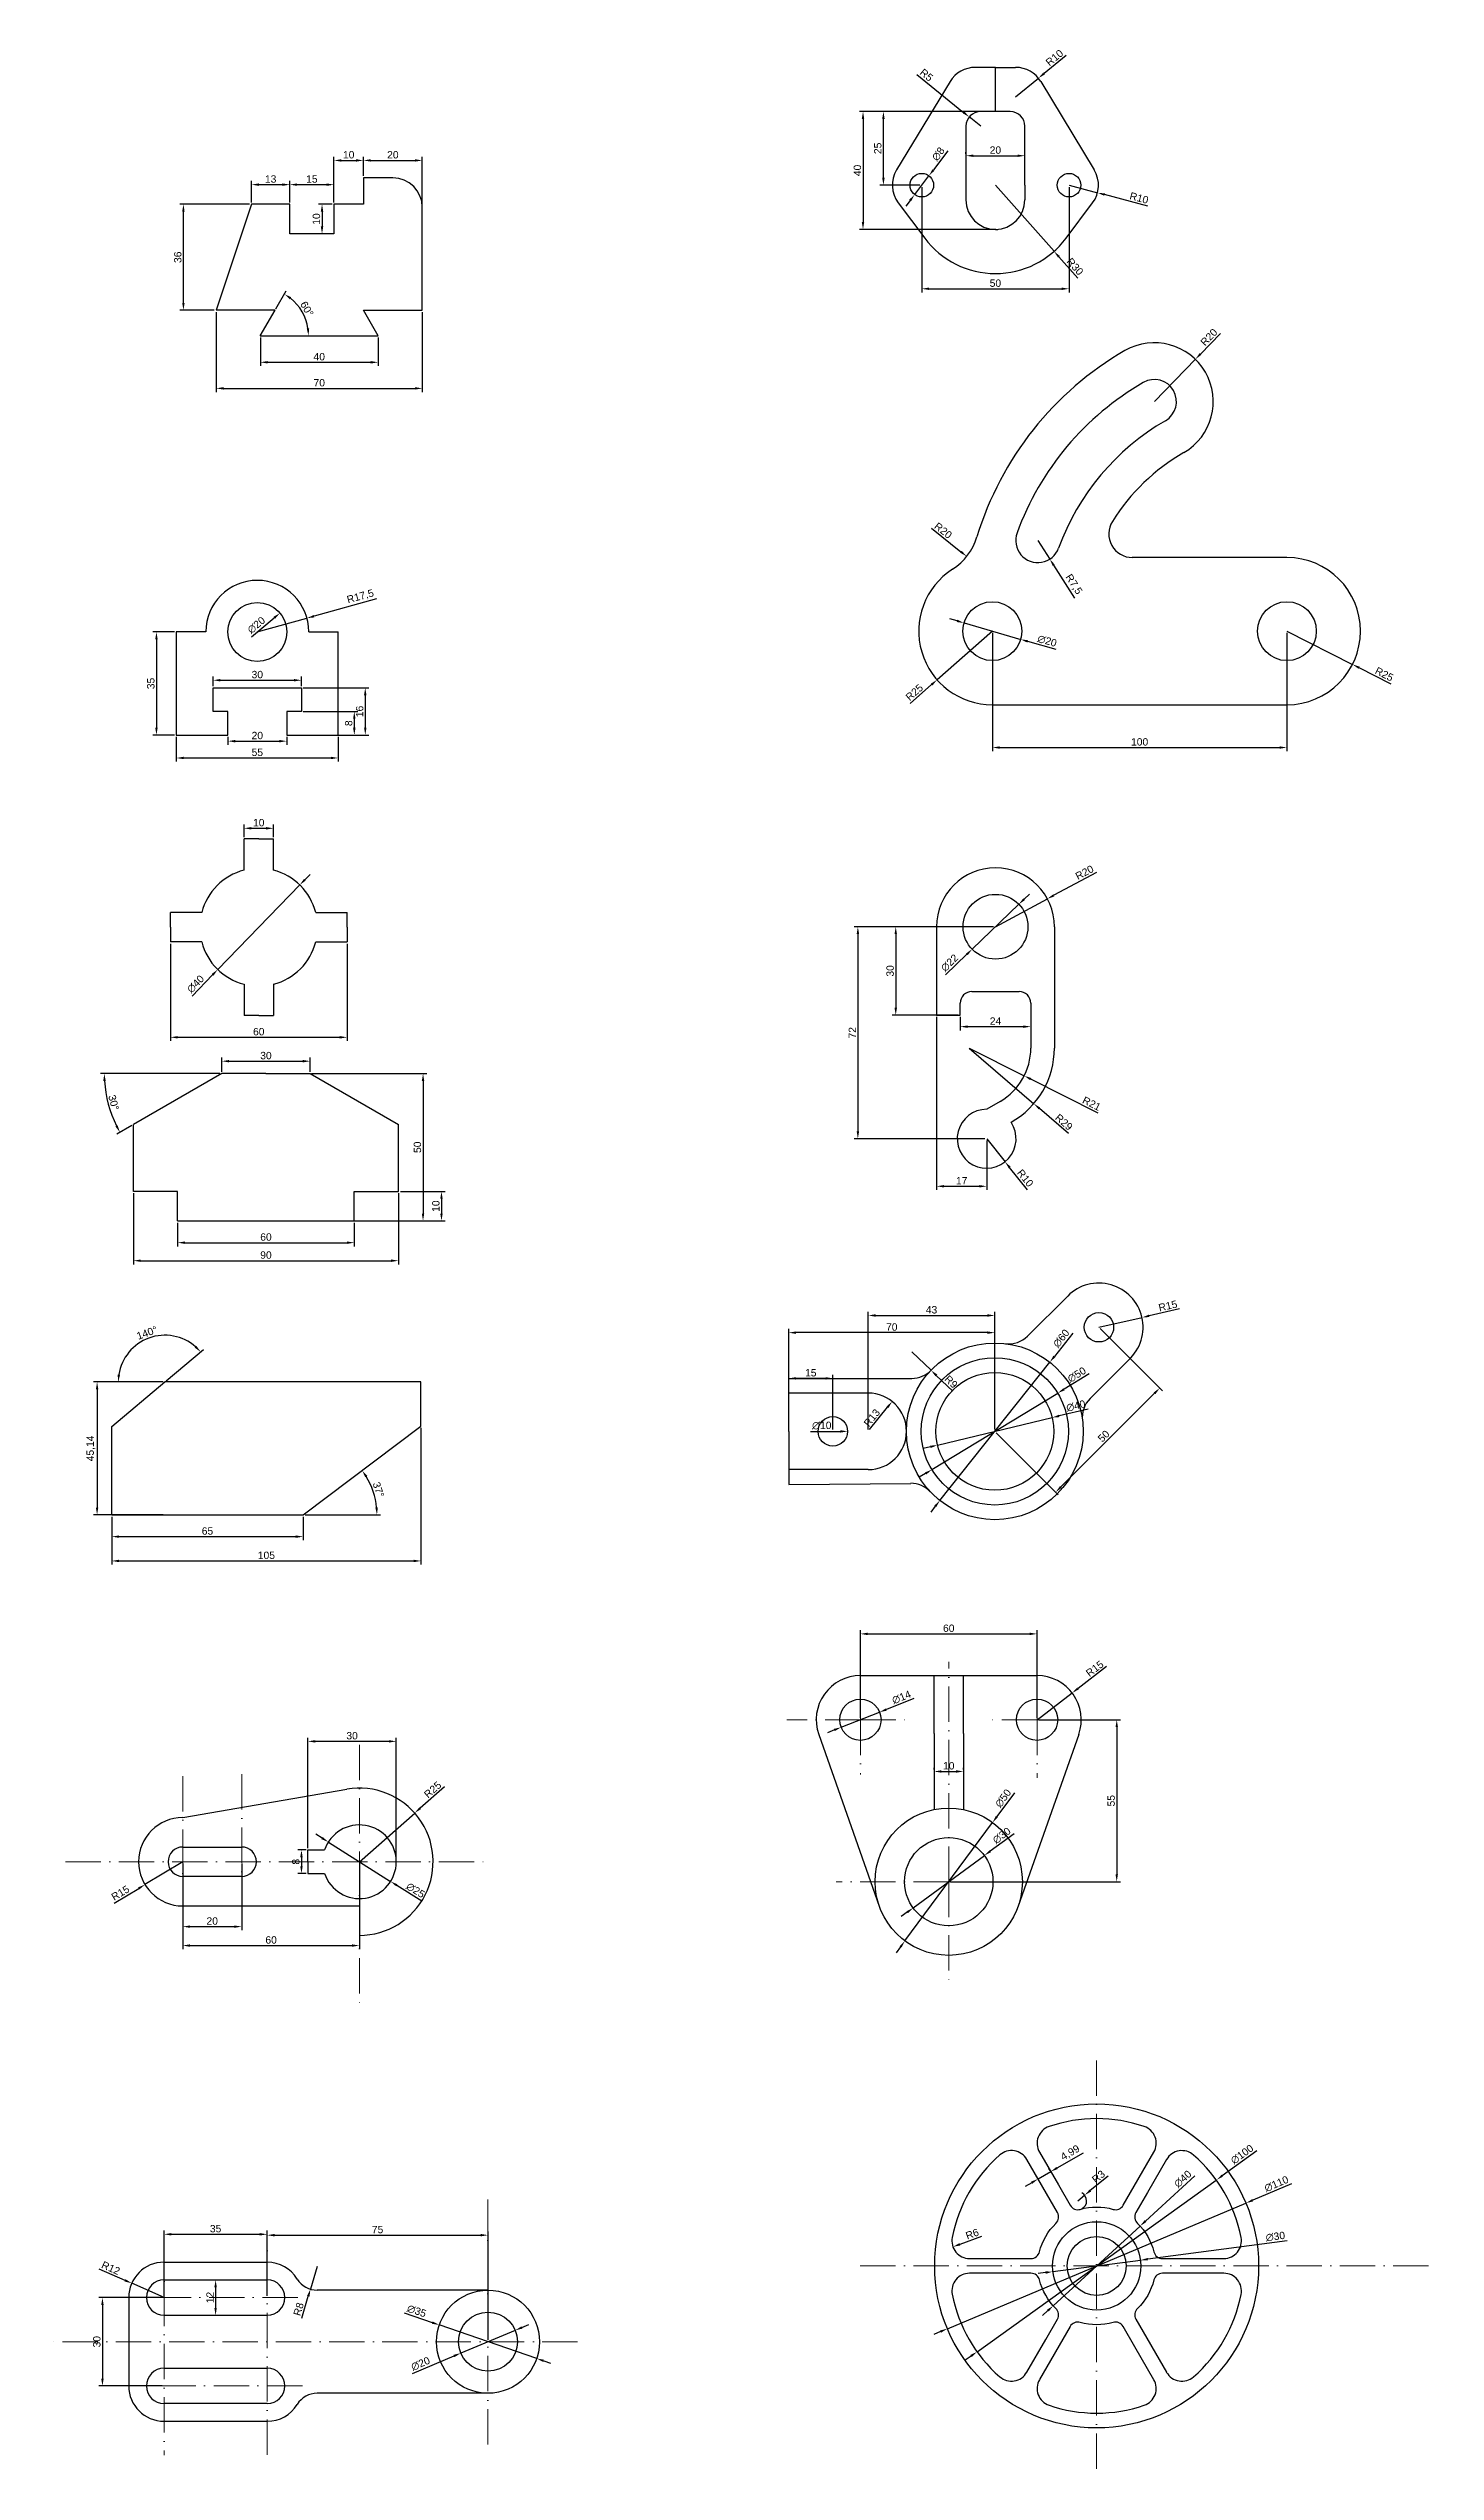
# Model space of a CAD drawing. Header units: millimetres. Extents: x 2433 to 2942, y 547 to 3299.
# Drawn here: x 2433 to 2904, y 1083 to 1906 of the extents above; entities that cross this region are included whole.
import ezdxf

# ---------------------------------------------------------------- set-up
doc = ezdxf.new("R2010")
doc.units = ezdxf.units.MM
doc.linetypes.add('ACAD_ISO10W100', pattern=[18, 12, -3, 0, -3])
doc.layers.get('0').update_dxf_attribs({"lineweight": 25})
doc.layers.add('eksen çizgisi', color=1, linetype='ACAD_ISO10W100', lineweight=15)
doc.layers.add('ölçülendirme', color=2, linetype='Continuous', lineweight=15)
doc.styles.get("Standard").update_dxf_attribs({"font": 'arial.ttf'})
doc.dimstyles.new('ISO-25', dxfattribs={"dimtxt": 2.5, "dimasz": 2.5, "dimexe": 1.25, "dimexo": 0.625, "dimtad": 1, "dimtxsty": 'Standard', "dimcen": 2.5, "dimadec": 0, "dimazin": 0, "dimtfac": 1, "dimtmove": 0, "dimatfit": 3, "dimfxl": 1, "dimarcsym": 0})

msp = doc.modelspace()

# ---------------------------------------------------------------- blocks, each defined once
blk = doc.blocks.new('*U407')
blk.add_lwpolyline([(7.3, 15.32, 0.472282), (-1.84, 16.84, 0.166174), (-18.01, -11.16, 0.47237), (-12.13, -18.32), (0.77, -18.32), (8.71, -18.32, 0.345132), (11.63, -16.04, -0.142149), (17.2, -6.39, 0.345287), (17.72, -2.72), (7.32, 15.3)], format="xyb")
blk = doc.blocks.new('*U408')
at = {"color": 0, "linetype": 'ByBlock', "lineweight": -2, "transparency": 16777216}
for p, rotation in [((2791.45, 1190.3), 299.9999999999999), ((2822.5, 1169.48), 240), ((2755.39, 1136.53), 59.99999999999999), ((2819.99, 1132.18), 180), ((2786.43, 1115.71), 120)]:
    blk.add_blockref('*U407', p, dxfattribs=dict(at, rotation=rotation))
blk.add_blockref('*U407', (2757.9, 1173.83), dxfattribs=at)
blk = doc.blocks.new('*D410')
at = {"color": 0, "lineweight": -2, "transparency": 16777216}
for p, q in [((2769.04, 1182.52), (2773.36, 1185.02)), ((2773.14, 1185.41), (2772.74, 1186.1)), ((2775.53, 1186.27), (2784.49, 1191.44)), ((2766.88, 1181.27), (2764.71, 1180.02)), ((2768.82, 1182.91), (2768.42, 1183.61))]:
    blk.add_line(p, q, dxfattribs=at)
at = {"color": 0, "transparency": 16777216}
for points in [[(2775.32, 1186.63), (2775.74, 1185.91), (2773.36, 1185.02)], [(2766.67, 1181.63), (2767.09, 1180.91), (2769.04, 1182.52)]]:
    blk.add_solid(points, dxfattribs=at)
at = {"layer": 'Defpoints', "color": 0, "transparency": 16777216}
for p in [(2773.36, 1185.02), (2773.45, 1184.87), (2769.13, 1182.37)]:
    blk.add_point(p, dxfattribs=at)
at = {"color": 0, "transparency": 16777216, "insert": (2780.03, 1191.32), "char_height": 2.5, "attachment_point": 5, "rotation": 30}
blk.add_mtext('4,99', dxfattribs=at)
blk = doc.blocks.new('*D434')
at = {"layer": 'Defpoints', "color": 0, "transparency": 16777216}
for p in [(2514.95, 1859.71), (2501.95, 1853.04), (2514.95, 1853.04)]:
    blk.add_point(p, dxfattribs=at)
at = {"layer": 'ölçülendirme', "color": 0, "lineweight": -2, "transparency": 16777216}
for p, q in [((2501.95, 1853.66), (2501.95, 1860.96)), ((2504.45, 1859.71), (2512.45, 1859.71)), ((2514.95, 1853.66), (2514.95, 1860.96))]:
    blk.add_line(p, q, dxfattribs=at)
at = {"layer": 'ölçülendirme', "color": 0, "transparency": 16777216}
for points in [[(2504.45, 1860.13), (2504.45, 1859.29), (2501.95, 1859.71)], [(2512.45, 1860.13), (2512.45, 1859.29), (2514.95, 1859.71)]]:
    blk.add_solid(points, dxfattribs=at)
at = {"layer": 'ölçülendirme', "color": 0, "transparency": 16777216, "insert": (2508.45, 1861.61), "char_height": 2.5, "attachment_point": 5}
blk.add_mtext('13', dxfattribs=at)
blk = doc.blocks.new('*D435')
at = {"layer": 'Defpoints', "color": 0, "transparency": 16777216}
for p in [(2529.95, 1859.71), (2514.95, 1853.04), (2529.95, 1853.04)]:
    blk.add_point(p, dxfattribs=at)
at = {"layer": 'ölçülendirme', "color": 0, "lineweight": -2, "transparency": 16777216}
for p, q in [((2514.95, 1853.66), (2514.95, 1860.96)), ((2517.45, 1859.71), (2527.45, 1859.71)), ((2529.95, 1853.66), (2529.95, 1860.96))]:
    blk.add_line(p, q, dxfattribs=at)
at = {"layer": 'ölçülendirme', "color": 0, "transparency": 16777216}
for points in [[(2517.45, 1860.13), (2517.45, 1859.29), (2514.95, 1859.71)], [(2527.45, 1860.13), (2527.45, 1859.29), (2529.95, 1859.71)]]:
    blk.add_solid(points, dxfattribs=at)
at = {"layer": 'ölçülendirme', "color": 0, "transparency": 16777216, "insert": (2522.45, 1861.61), "char_height": 2.5, "attachment_point": 5}
blk.add_mtext('15', dxfattribs=at)
blk = doc.blocks.new('*D436')
at = {"layer": 'Defpoints', "color": 0, "transparency": 16777216}
for p in [(2539.95, 1867.93), (2539.95, 1862.04), (2529.95, 1853.04)]:
    blk.add_point(p, dxfattribs=at)
at = {"layer": 'ölçülendirme', "color": 0, "lineweight": -2, "transparency": 16777216}
for p, q in [((2529.95, 1853.66), (2529.95, 1869.18)), ((2532.45, 1867.93), (2537.45, 1867.93)), ((2539.95, 1862.66), (2539.95, 1869.18))]:
    blk.add_line(p, q, dxfattribs=at)
at = {"layer": 'ölçülendirme', "color": 0, "transparency": 16777216}
for points in [[(2532.45, 1868.35), (2532.45, 1867.52), (2529.95, 1867.93)], [(2537.45, 1868.35), (2537.45, 1867.52), (2539.95, 1867.93)]]:
    blk.add_solid(points, dxfattribs=at)
at = {"layer": 'ölçülendirme', "color": 0, "transparency": 16777216, "insert": (2534.95, 1869.84), "char_height": 2.5, "attachment_point": 5}
blk.add_mtext('10', dxfattribs=at)
blk = doc.blocks.new('*D437')
at = {"layer": 'Defpoints', "color": 0, "transparency": 16777216}
for p in [(2559.95, 1867.93), (2539.95, 1862.04), (2559.95, 1852.04)]:
    blk.add_point(p, dxfattribs=at)
at = {"layer": 'ölçülendirme', "color": 0, "lineweight": -2, "transparency": 16777216}
for p, q in [((2539.95, 1862.66), (2539.95, 1869.18)), ((2542.45, 1867.93), (2557.45, 1867.93)), ((2559.95, 1852.66), (2559.95, 1869.18))]:
    blk.add_line(p, q, dxfattribs=at)
at = {"layer": 'ölçülendirme', "color": 0, "transparency": 16777216}
for points in [[(2542.45, 1868.35), (2542.45, 1867.52), (2539.95, 1867.93)], [(2557.45, 1868.35), (2557.45, 1867.52), (2559.95, 1867.93)]]:
    blk.add_solid(points, dxfattribs=at)
at = {"layer": 'ölçülendirme', "color": 0, "transparency": 16777216, "insert": (2549.95, 1869.84), "char_height": 2.5, "attachment_point": 5}
blk.add_mtext('20', dxfattribs=at)
blk = doc.blocks.new('*D438')
at = {"layer": 'Defpoints', "color": 0, "transparency": 16777216}
for p in [(2529.95, 1853.04), (2525.9, 1843.04), (2529.95, 1843.04)]:
    blk.add_point(p, dxfattribs=at)
at = {"layer": 'ölçülendirme', "color": 0, "lineweight": -2, "transparency": 16777216}
for p, q in [((2529.32, 1853.04), (2524.65, 1853.04)), ((2529.32, 1843.04), (2524.65, 1843.04)), ((2525.9, 1850.54), (2525.9, 1845.54))]:
    blk.add_line(p, q, dxfattribs=at)
at = {"layer": 'ölçülendirme', "color": 0, "transparency": 16777216}
for points in [[(2525.48, 1850.54), (2526.32, 1850.54), (2525.9, 1853.04)], [(2525.48, 1845.54), (2526.32, 1845.54), (2525.9, 1843.04)]]:
    blk.add_solid(points, dxfattribs=at)
at = {"layer": 'ölçülendirme', "color": 0, "transparency": 16777216, "insert": (2524, 1848.04), "char_height": 2.5, "attachment_point": 5, "rotation": 90}
blk.add_mtext('10', dxfattribs=at)
blk = doc.blocks.new('*D439')
at = {"layer": 'Defpoints', "color": 0, "transparency": 16777216}
for p in [(2478.83, 1853.04), (2501.95, 1853.04), (2489.95, 1817.04)]:
    blk.add_point(p, dxfattribs=at)
at = {"layer": 'ölçülendirme', "color": 0, "lineweight": -2, "transparency": 16777216}
for p, q in [((2501.32, 1853.04), (2477.58, 1853.04)), ((2478.83, 1819.54), (2478.83, 1850.54)), ((2489.32, 1817.04), (2477.58, 1817.04))]:
    blk.add_line(p, q, dxfattribs=at)
at = {"layer": 'ölçülendirme', "color": 0, "transparency": 16777216}
for points in [[(2478.41, 1850.54), (2479.24, 1850.54), (2478.83, 1853.04)], [(2478.41, 1819.54), (2479.24, 1819.54), (2478.83, 1817.04)]]:
    blk.add_solid(points, dxfattribs=at)
at = {"layer": 'ölçülendirme', "color": 0, "transparency": 16777216, "insert": (2476.92, 1835.04), "char_height": 2.5, "attachment_point": 5, "rotation": 90}
blk.add_mtext('36', dxfattribs=at)
blk = doc.blocks.new('*D440')
at = {"layer": 'Defpoints', "color": 0, "transparency": 16777216}
for p in [(2504.95, 1808.38), (2544.95, 1808.38), (2544.95, 1799.39)]:
    blk.add_point(p, dxfattribs=at)
at = {"layer": 'ölçülendirme', "color": 0, "lineweight": -2, "transparency": 16777216}
for p, q in [((2504.95, 1807.75), (2504.95, 1798.14)), ((2544.95, 1807.75), (2544.95, 1798.14)), ((2507.45, 1799.39), (2542.45, 1799.39))]:
    blk.add_line(p, q, dxfattribs=at)
at = {"layer": 'ölçülendirme', "color": 0, "transparency": 16777216}
for points in [[(2507.45, 1799.81), (2507.45, 1798.97), (2504.95, 1799.39)], [(2542.45, 1799.81), (2542.45, 1798.97), (2544.95, 1799.39)]]:
    blk.add_solid(points, dxfattribs=at)
at = {"layer": 'ölçülendirme', "color": 0, "transparency": 16777216, "insert": (2524.95, 1801.29), "char_height": 2.5, "attachment_point": 5}
blk.add_mtext('40', dxfattribs=at)
blk = doc.blocks.new('*D442')
at = {"layer": 'Defpoints', "color": 0, "transparency": 16777216}
for p in [(2489.95, 1817.04), (2559.95, 1817.04), (2559.95, 1790.53)]:
    blk.add_point(p, dxfattribs=at)
at = {"layer": 'ölçülendirme', "color": 0, "lineweight": -2, "transparency": 16777216}
for p, q in [((2489.95, 1816.41), (2489.95, 1789.28)), ((2559.95, 1816.41), (2559.95, 1789.28)), ((2492.45, 1790.53), (2557.45, 1790.53))]:
    blk.add_line(p, q, dxfattribs=at)
at = {"layer": 'ölçülendirme', "color": 0, "transparency": 16777216}
for points in [[(2492.45, 1790.95), (2492.45, 1790.12), (2489.95, 1790.53)], [(2557.45, 1790.95), (2557.45, 1790.12), (2559.95, 1790.53)]]:
    blk.add_solid(points, dxfattribs=at)
at = {"layer": 'ölçülendirme', "color": 0, "transparency": 16777216, "insert": (2524.95, 1792.43), "char_height": 2.5, "attachment_point": 5}
blk.add_mtext('70', dxfattribs=at)
blk = doc.blocks.new('*D443')
at = {"layer": 'Defpoints', "color": 0, "transparency": 16777216}
for p in [(2509.95, 1817.04), (2520.32, 1813.97), (2504.95, 1808.38), (2504.95, 1808.38), (2544.95, 1808.38)]:
    blk.add_point(p, dxfattribs=at)
at = {"layer": 'ölçülendirme', "color": 0, "lineweight": -2, "transparency": 16777216}
blk.add_line((2510.26, 1817.58), (2513.75, 1823.63), dxfattribs=at)
blk.add_arc((2504.95, 1808.38), 16.37, 8.7606, 51.2394, dxfattribs=at)
at = {"layer": 'ölçülendirme', "color": 0, "transparency": 16777216}
for points in [[(2514.96, 1820.79), (2515.43, 1821.48), (2513.13, 1822.55)], [(2521.54, 1810.9), (2520.71, 1810.84), (2521.31, 1808.38)]]:
    blk.add_solid(points, dxfattribs=at)
at = {"layer": 'ölçülendirme', "color": 0, "transparency": 16777216, "insert": (2520.77, 1817.51), "char_height": 2.5, "attachment_point": 5, "rotation": 300}
blk.add_mtext('60°', dxfattribs=at)
blk = doc.blocks.new('*D444')
at = {"layer": 'Defpoints', "color": 0, "transparency": 16777216}
for p in [(2511.61, 1714.23), (2496.23, 1701.44)]:
    blk.add_point(p, dxfattribs=at)
at = {"layer": 'ölçülendirme', "color": 0, "lineweight": -2, "transparency": 16777216}
blk.add_line((2501.96, 1706.21), (2509.68, 1712.63), dxfattribs=at)
at = {"layer": 'ölçülendirme', "color": 0, "transparency": 16777216}
blk.add_solid([(2509.42, 1712.95), (2509.95, 1712.31), (2511.61, 1714.23)], dxfattribs=at)
at = {"layer": 'ölçülendirme', "color": 0, "transparency": 16777216, "insert": (2503.6, 1710.13), "char_height": 2.5, "attachment_point": 5, "rotation": 39.74039}
blk.add_mtext('∅20', dxfattribs=at)
blk = doc.blocks.new('*D445')
at = {"layer": 'Defpoints', "color": 0, "transparency": 16777216}
for p in [(2520.78, 1712.51), (2503.92, 1707.83)]:
    blk.add_point(p, dxfattribs=at)
at = {"layer": 'ölçülendirme', "color": 0, "lineweight": -2, "transparency": 16777216}
for p, q in [((2503.92, 1707.83), (2520.78, 1712.51)), ((2544.41, 1719.06), (2523.19, 1713.18))]:
    blk.add_line(p, q, dxfattribs=at)
at = {"layer": 'ölçülendirme', "color": 0, "transparency": 16777216}
blk.add_solid([(2523.08, 1713.58), (2523.3, 1712.77), (2520.78, 1712.51)], dxfattribs=at)
at = {"layer": 'ölçülendirme', "color": 0, "transparency": 16777216, "insert": (2538.95, 1719.75), "char_height": 2.5, "attachment_point": 5, "rotation": 15.49441}
blk.add_mtext('R17,5', dxfattribs=at)
blk = doc.blocks.new('*D446')
at = {"layer": 'Defpoints', "color": 0, "transparency": 16777216}
for p in [(2476.42, 1707.83), (2469.67, 1672.83), (2476.42, 1672.83)]:
    blk.add_point(p, dxfattribs=at)
at = {"layer": 'ölçülendirme', "color": 0, "lineweight": -2, "transparency": 16777216}
for p, q in [((2475.79, 1707.83), (2468.42, 1707.83)), ((2469.67, 1705.33), (2469.67, 1675.33)), ((2475.79, 1672.83), (2468.42, 1672.83))]:
    blk.add_line(p, q, dxfattribs=at)
at = {"layer": 'ölçülendirme', "color": 0, "transparency": 16777216}
for points in [[(2469.26, 1705.33), (2470.09, 1705.33), (2469.67, 1707.83)], [(2469.26, 1675.33), (2470.09, 1675.33), (2469.67, 1672.83)]]:
    blk.add_solid(points, dxfattribs=at)
at = {"layer": 'ölçülendirme', "color": 0, "transparency": 16777216, "insert": (2467.77, 1690.33), "char_height": 2.5, "attachment_point": 5, "rotation": 90}
blk.add_mtext('35', dxfattribs=at)
blk = doc.blocks.new('*D447')
at = {"layer": 'Defpoints', "color": 0, "transparency": 16777216}
for p in [(2488.92, 1688.83), (2518.92, 1691.43), (2518.92, 1688.83)]:
    blk.add_point(p, dxfattribs=at)
at = {"layer": 'ölçülendirme', "color": 0, "lineweight": -2, "transparency": 16777216}
for p, q in [((2488.92, 1689.46), (2488.92, 1692.68)), ((2491.42, 1691.43), (2516.42, 1691.43)), ((2518.92, 1689.46), (2518.92, 1692.68))]:
    blk.add_line(p, q, dxfattribs=at)
at = {"layer": 'ölçülendirme', "color": 0, "transparency": 16777216}
for points in [[(2491.42, 1691.85), (2491.42, 1691.02), (2488.92, 1691.43)], [(2516.42, 1691.85), (2516.42, 1691.02), (2518.92, 1691.43)]]:
    blk.add_solid(points, dxfattribs=at)
at = {"layer": 'ölçülendirme', "color": 0, "transparency": 16777216, "insert": (2503.92, 1693.34), "char_height": 2.5, "attachment_point": 5}
blk.add_mtext('30', dxfattribs=at)
blk = doc.blocks.new('*D448')
at = {"layer": 'Defpoints', "color": 0, "transparency": 16777216}
for p in [(2493.92, 1672.83), (2513.92, 1672.83), (2513.92, 1670.74)]:
    blk.add_point(p, dxfattribs=at)
at = {"layer": 'ölçülendirme', "color": 0, "lineweight": -2, "transparency": 16777216}
for p, q in [((2493.92, 1672.21), (2493.92, 1669.49)), ((2496.42, 1670.74), (2511.42, 1670.74)), ((2513.92, 1672.21), (2513.92, 1669.49))]:
    blk.add_line(p, q, dxfattribs=at)
at = {"layer": 'ölçülendirme', "color": 0, "transparency": 16777216}
for points in [[(2496.42, 1671.15), (2496.42, 1670.32), (2493.92, 1670.74)], [(2511.42, 1671.15), (2511.42, 1670.32), (2513.92, 1670.74)]]:
    blk.add_solid(points, dxfattribs=at)
at = {"layer": 'ölçülendirme', "color": 0, "transparency": 16777216, "insert": (2503.92, 1672.64), "char_height": 2.5, "attachment_point": 5}
blk.add_mtext('20', dxfattribs=at)
blk = doc.blocks.new('*D449')
at = {"layer": 'Defpoints', "color": 0, "transparency": 16777216}
for p in [(2476.42, 1672.83), (2531.42, 1672.83), (2531.42, 1665.03)]:
    blk.add_point(p, dxfattribs=at)
at = {"layer": 'ölçülendirme', "color": 0, "lineweight": -2, "transparency": 16777216}
for p, q in [((2476.42, 1672.21), (2476.42, 1663.78)), ((2531.42, 1672.21), (2531.42, 1663.78)), ((2478.92, 1665.03), (2528.92, 1665.03))]:
    blk.add_line(p, q, dxfattribs=at)
at = {"layer": 'ölçülendirme', "color": 0, "transparency": 16777216}
for points in [[(2478.92, 1665.45), (2478.92, 1664.62), (2476.42, 1665.03)], [(2528.92, 1665.45), (2528.92, 1664.62), (2531.42, 1665.03)]]:
    blk.add_solid(points, dxfattribs=at)
at = {"layer": 'ölçülendirme', "color": 0, "transparency": 16777216, "insert": (2503.92, 1666.93), "char_height": 2.5, "attachment_point": 5}
blk.add_mtext('55', dxfattribs=at)
blk = doc.blocks.new('*D450')
at = {"layer": 'Defpoints', "color": 0, "transparency": 16777216}
for p in [(2518.92, 1680.83), (2518.92, 1672.83), (2536.86, 1672.83)]:
    blk.add_point(p, dxfattribs=at)
at = {"layer": 'ölçülendirme', "color": 0, "lineweight": -2, "transparency": 16777216}
for p, q in [((2519.54, 1680.83), (2538.11, 1680.83)), ((2519.54, 1672.83), (2538.11, 1672.83)), ((2536.86, 1678.33), (2536.86, 1675.33))]:
    blk.add_line(p, q, dxfattribs=at)
at = {"layer": 'ölçülendirme', "color": 0, "transparency": 16777216}
for points in [[(2536.44, 1678.33), (2537.28, 1678.33), (2536.86, 1680.83)], [(2536.44, 1675.33), (2537.28, 1675.33), (2536.86, 1672.83)]]:
    blk.add_solid(points, dxfattribs=at)
at = {"layer": 'ölçülendirme', "color": 0, "transparency": 16777216, "insert": (2534.96, 1676.83), "char_height": 2.5, "attachment_point": 5, "rotation": 90}
blk.add_mtext('8', dxfattribs=at)
blk = doc.blocks.new('*D451')
at = {"layer": 'Defpoints', "color": 0, "transparency": 16777216}
for p in [(2518.92, 1688.83), (2518.92, 1672.83), (2540.58, 1672.83)]:
    blk.add_point(p, dxfattribs=at)
at = {"layer": 'ölçülendirme', "color": 0, "lineweight": -2, "transparency": 16777216}
for p, q in [((2519.54, 1688.83), (2541.83, 1688.83)), ((2540.58, 1686.33), (2540.58, 1675.33)), ((2519.54, 1672.83), (2541.83, 1672.83))]:
    blk.add_line(p, q, dxfattribs=at)
at = {"layer": 'ölçülendirme', "color": 0, "transparency": 16777216}
for points in [[(2540.16, 1686.33), (2540.99, 1686.33), (2540.58, 1688.83)], [(2540.16, 1675.33), (2540.99, 1675.33), (2540.58, 1672.83)]]:
    blk.add_solid(points, dxfattribs=at)
at = {"layer": 'ölçülendirme', "color": 0, "transparency": 16777216, "insert": (2538.68, 1680.83), "char_height": 2.5, "attachment_point": 5, "rotation": 90}
blk.add_mtext('16', dxfattribs=at)
blk = doc.blocks.new('*D452')
at = {"layer": 'Defpoints', "color": 0, "transparency": 16777216}
for p in [(2499.41, 1637.56), (2509.41, 1641.16), (2509.41, 1637.56)]:
    blk.add_point(p, dxfattribs=at)
at = {"layer": 'ölçülendirme', "color": 0, "lineweight": -2, "transparency": 16777216}
for p, q in [((2499.41, 1638.19), (2499.41, 1642.41)), ((2501.91, 1641.16), (2506.91, 1641.16)), ((2509.41, 1638.19), (2509.41, 1642.41))]:
    blk.add_line(p, q, dxfattribs=at)
at = {"layer": 'ölçülendirme', "color": 0, "transparency": 16777216}
for points in [[(2501.91, 1641.57), (2501.91, 1640.74), (2499.41, 1641.16)], [(2506.91, 1641.57), (2506.91, 1640.74), (2509.41, 1641.16)]]:
    blk.add_solid(points, dxfattribs=at)
at = {"layer": 'ölçülendirme', "color": 0, "transparency": 16777216, "insert": (2504.41, 1643.06), "char_height": 2.5, "attachment_point": 5}
blk.add_mtext('10', dxfattribs=at)
blk = doc.blocks.new('*D453')
at = {"layer": 'Defpoints', "color": 0, "transparency": 16777216}
for p in [(2474.41, 1602.56), (2534.41, 1602.56), (2534.41, 1570.18)]:
    blk.add_point(p, dxfattribs=at)
at = {"layer": 'ölçülendirme', "color": 0, "lineweight": -2, "transparency": 16777216}
for p, q in [((2474.41, 1601.94), (2474.41, 1568.93)), ((2534.41, 1601.94), (2534.41, 1568.93)), ((2476.91, 1570.18), (2531.91, 1570.18))]:
    blk.add_line(p, q, dxfattribs=at)
at = {"layer": 'ölçülendirme', "color": 0, "transparency": 16777216}
for points in [[(2476.91, 1570.6), (2476.91, 1569.77), (2474.41, 1570.18)], [(2531.91, 1570.6), (2531.91, 1569.77), (2534.41, 1570.18)]]:
    blk.add_solid(points, dxfattribs=at)
at = {"layer": 'ölçülendirme', "color": 0, "transparency": 16777216, "insert": (2504.41, 1572.08), "char_height": 2.5, "attachment_point": 5}
blk.add_mtext('60', dxfattribs=at)
blk = doc.blocks.new('*D455')
at = {"layer": 'Defpoints', "color": 0, "transparency": 16777216}
for p in [(2518.33, 1621.92), (2490.49, 1593.2)]:
    blk.add_point(p, dxfattribs=at)
at = {"layer": 'ölçülendirme', "color": 0, "lineweight": -2, "transparency": 16777216}
for p, q in [((2518.33, 1621.92), (2490.49, 1593.2)), ((2520.07, 1623.71), (2521.82, 1625.51)), ((2481.76, 1584.2), (2488.75, 1591.41))]:
    blk.add_line(p, q, dxfattribs=at)
at = {"layer": 'ölçülendirme', "color": 0, "transparency": 16777216}
for points in [[(2519.78, 1624), (2520.37, 1623.42), (2518.33, 1621.92)], [(2488.45, 1591.7), (2489.05, 1591.12), (2490.49, 1593.2)]]:
    blk.add_solid(points, dxfattribs=at)
at = {"layer": 'ölçülendirme', "color": 0, "transparency": 16777216, "insert": (2482.97, 1588.28), "char_height": 2.5, "attachment_point": 5, "rotation": 45.87907}
blk.add_mtext('∅40', dxfattribs=at)
blk = doc.blocks.new('*D456')
at = {"layer": 'Defpoints', "color": 0, "transparency": 16777216}
for p in [(2491.86, 1557.85), (2521.86, 1562.07), (2521.86, 1557.85)]:
    blk.add_point(p, dxfattribs=at)
at = {"layer": 'ölçülendirme', "color": 0, "lineweight": -2, "transparency": 16777216}
for p, q in [((2491.86, 1558.47), (2491.86, 1563.32)), ((2521.86, 1558.47), (2521.86, 1563.32)), ((2494.36, 1562.07), (2519.36, 1562.07))]:
    blk.add_line(p, q, dxfattribs=at)
at = {"layer": 'ölçülendirme', "color": 0, "transparency": 16777216}
for points in [[(2494.36, 1562.49), (2494.36, 1561.65), (2491.86, 1562.07)], [(2519.36, 1562.49), (2519.36, 1561.65), (2521.86, 1562.07)]]:
    blk.add_solid(points, dxfattribs=at)
at = {"layer": 'ölçülendirme', "color": 0, "transparency": 16777216, "insert": (2506.86, 1563.97), "char_height": 2.5, "attachment_point": 5}
blk.add_mtext('30', dxfattribs=at)
blk = doc.blocks.new('*D457')
at = {"layer": 'Defpoints', "color": 0, "transparency": 16777216}
for p in [(2521.7, 1557.85), (2521.7, 1507.85), (2560.2, 1507.85)]:
    blk.add_point(p, dxfattribs=at)
at = {"layer": 'ölçülendirme', "color": 0, "lineweight": -2, "transparency": 16777216}
for p, q in [((2522.33, 1557.85), (2561.45, 1557.85)), ((2560.2, 1555.35), (2560.2, 1510.35)), ((2522.33, 1507.85), (2561.45, 1507.85))]:
    blk.add_line(p, q, dxfattribs=at)
at = {"layer": 'ölçülendirme', "color": 0, "transparency": 16777216}
for points in [[(2559.78, 1555.35), (2560.61, 1555.35), (2560.2, 1557.85)], [(2559.78, 1510.35), (2560.61, 1510.35), (2560.2, 1507.85)]]:
    blk.add_solid(points, dxfattribs=at)
at = {"layer": 'ölçülendirme', "color": 0, "transparency": 16777216, "insert": (2558.3, 1532.85), "char_height": 2.5, "attachment_point": 5, "rotation": 90}
blk.add_mtext('50', dxfattribs=at)
blk = doc.blocks.new('*D458')
at = {"layer": 'Defpoints', "color": 0, "transparency": 16777216}
for p in [(2551.86, 1517.85), (2551.86, 1507.85), (2566.46, 1507.85)]:
    blk.add_point(p, dxfattribs=at)
at = {"layer": 'ölçülendirme', "color": 0, "lineweight": -2, "transparency": 16777216}
for p, q in [((2552.49, 1517.85), (2567.71, 1517.85)), ((2566.46, 1515.35), (2566.46, 1510.35)), ((2552.49, 1507.85), (2567.71, 1507.85))]:
    blk.add_line(p, q, dxfattribs=at)
at = {"layer": 'ölçülendirme', "color": 0, "transparency": 16777216}
for points in [[(2566.04, 1515.35), (2566.87, 1515.35), (2566.46, 1517.85)], [(2566.04, 1510.35), (2566.87, 1510.35), (2566.46, 1507.85)]]:
    blk.add_solid(points, dxfattribs=at)
at = {"layer": 'ölçülendirme', "color": 0, "transparency": 16777216, "insert": (2564.56, 1512.85), "char_height": 2.5, "attachment_point": 5, "rotation": 90}
blk.add_mtext('10', dxfattribs=at)
blk = doc.blocks.new('*D459')
at = {"layer": 'Defpoints', "color": 0, "transparency": 16777216}
for p in [(2476.86, 1507.85), (2536.86, 1507.85), (2536.86, 1500.45)]:
    blk.add_point(p, dxfattribs=at)
at = {"layer": 'ölçülendirme', "color": 0, "lineweight": -2, "transparency": 16777216}
for p, q in [((2476.86, 1507.22), (2476.86, 1499.2)), ((2536.86, 1507.22), (2536.86, 1499.2)), ((2479.36, 1500.45), (2534.36, 1500.45))]:
    blk.add_line(p, q, dxfattribs=at)
at = {"layer": 'ölçülendirme', "color": 0, "transparency": 16777216}
for points in [[(2479.36, 1500.87), (2479.36, 1500.04), (2476.86, 1500.45)], [(2534.36, 1500.87), (2534.36, 1500.04), (2536.86, 1500.45)]]:
    blk.add_solid(points, dxfattribs=at)
at = {"layer": 'ölçülendirme', "color": 0, "transparency": 16777216, "insert": (2506.86, 1502.36), "char_height": 2.5, "attachment_point": 5}
blk.add_mtext('60', dxfattribs=at)
blk = doc.blocks.new('*D460')
at = {"layer": 'Defpoints', "color": 0, "transparency": 16777216}
for p in [(2461.86, 1517.85), (2551.86, 1517.85), (2551.86, 1494.33)]:
    blk.add_point(p, dxfattribs=at)
at = {"layer": 'ölçülendirme', "color": 0, "lineweight": -2, "transparency": 16777216}
for p, q in [((2461.86, 1517.22), (2461.86, 1493.08)), ((2551.86, 1517.22), (2551.86, 1493.08)), ((2464.36, 1494.33), (2549.36, 1494.33))]:
    blk.add_line(p, q, dxfattribs=at)
at = {"layer": 'ölçülendirme', "color": 0, "transparency": 16777216}
for points in [[(2464.36, 1494.75), (2464.36, 1493.92), (2461.86, 1494.33)], [(2549.36, 1494.75), (2549.36, 1493.92), (2551.86, 1494.33)]]:
    blk.add_solid(points, dxfattribs=at)
at = {"layer": 'ölçülendirme', "color": 0, "transparency": 16777216, "insert": (2506.86, 1496.23), "char_height": 2.5, "attachment_point": 5}
blk.add_mtext('90', dxfattribs=at)
blk = doc.blocks.new('*D461')
at = {"layer": 'Defpoints', "color": 0, "transparency": 16777216}
for p in [(2491.86, 1557.85), (2491.86, 1557.85), (2506.86, 1557.85), (2452.56, 1550.92), (2461.86, 1540.53)]:
    blk.add_point(p, dxfattribs=at)
at = {"layer": 'ölçülendirme', "color": 0, "lineweight": -2, "transparency": 16777216}
for p, q in [((2491.24, 1557.85), (2450.7, 1557.85)), ((2461.32, 1540.22), (2456.22, 1537.27))]:
    blk.add_line(p, q, dxfattribs=at)
blk.add_arc((2491.86, 1557.85), 39.91, 183.58971, 206.41029, dxfattribs=at)
at = {"layer": 'ölçülendirme', "color": 0, "transparency": 16777216}
for points in [[(2451.62, 1555.34), (2452.45, 1555.36), (2451.95, 1557.85)], [(2456.49, 1540.3), (2455.75, 1539.9), (2457.3, 1537.89)]]:
    blk.add_solid(points, dxfattribs=at)
at = {"layer": 'ölçülendirme', "color": 0, "transparency": 16777216, "insert": (2455.15, 1548.01), "char_height": 2.5, "attachment_point": 5, "rotation": 285}
blk.add_mtext('30°', dxfattribs=at)
blk = doc.blocks.new('*D462')
at = {"layer": 'Defpoints', "color": 0, "transparency": 16777216}
for p in [(2559.5, 1438.16), (2454.5, 1408.02), (2519.5, 1408.02), (2519.5, 1408.02), (2543.98, 1413.37)]:
    blk.add_point(p, dxfattribs=at)
at = {"layer": 'ölçülendirme', "color": 0, "lineweight": -2, "transparency": 16777216}
blk.add_line((2520.12, 1408.02), (2545.8, 1408.02), dxfattribs=at)
blk.add_arc((2519.5, 1408.02), 25.06, 5.71847, 31.28153, dxfattribs=at)
at = {"layer": 'ölçülendirme', "color": 0, "transparency": 16777216}
for points in [[(2540.57, 1420.8), (2541.26, 1421.26), (2539.51, 1423.1)], [(2544.85, 1410.54), (2544.01, 1410.49), (2544.55, 1408.02)]]:
    blk.add_solid(points, dxfattribs=at)
at = {"layer": 'ölçülendirme', "color": 0, "transparency": 16777216, "insert": (2545.06, 1416.57), "char_height": 2.5, "attachment_point": 5, "rotation": 288.5}
blk.add_mtext('37°', dxfattribs=at)
blk = doc.blocks.new('*D463')
at = {"layer": 'Defpoints', "color": 0, "transparency": 16777216}
for p in [(2473.46, 1468.98), (2472.54, 1453.16), (2472.54, 1453.16), (2559.5, 1453.16), (2454.5, 1438.02)]:
    blk.add_point(p, dxfattribs=at)
at = {"layer": 'ölçülendirme', "color": 0, "lineweight": -2, "transparency": 16777216}
for p, q in [((2473.02, 1453.56), (2485.64, 1464.15)), ((2471.92, 1453.16), (2455.45, 1453.16))]:
    blk.add_line(p, q, dxfattribs=at)
blk.add_arc((2472.54, 1453.16), 15.85, 49.04909, 170.95091, dxfattribs=at)
at = {"layer": 'ölçülendirme', "color": 0, "transparency": 16777216}
for points in [[(2483.22, 1465.42), (2482.63, 1464.84), (2484.68, 1463.35)], [(2457.31, 1455.62), (2456.48, 1455.69), (2456.7, 1453.16)]]:
    blk.add_solid(points, dxfattribs=at)
at = {"layer": 'ölçülendirme', "color": 0, "transparency": 16777216, "insert": (2466.47, 1469.84), "char_height": 2.5, "attachment_point": 5, "rotation": 20}
blk.add_mtext('140°', dxfattribs=at)
blk = doc.blocks.new('*D464')
at = {"layer": 'Defpoints', "color": 0, "transparency": 16777216}
for p in [(2472.54, 1453.16), (2449.51, 1408.02), (2472.54, 1408.02)]:
    blk.add_point(p, dxfattribs=at)
at = {"layer": 'ölçülendirme', "color": 0, "lineweight": -2, "transparency": 16777216}
for p, q in [((2471.92, 1453.16), (2448.26, 1453.16)), ((2449.51, 1450.66), (2449.51, 1410.52)), ((2471.92, 1408.02), (2448.26, 1408.02))]:
    blk.add_line(p, q, dxfattribs=at)
at = {"layer": 'ölçülendirme', "color": 0, "transparency": 16777216}
for points in [[(2449.1, 1450.66), (2449.93, 1450.66), (2449.51, 1453.16)], [(2449.1, 1410.52), (2449.93, 1410.52), (2449.51, 1408.02)]]:
    blk.add_solid(points, dxfattribs=at)
at = {"layer": 'ölçülendirme', "color": 0, "transparency": 16777216, "insert": (2447.39, 1430.59), "char_height": 2.5, "attachment_point": 5, "rotation": 90}
blk.add_mtext('45,14', dxfattribs=at)
blk = doc.blocks.new('*D465')
at = {"layer": 'Defpoints', "color": 0, "transparency": 16777216}
for p in [(2454.5, 1408.02), (2519.5, 1408.02), (2519.5, 1400.63)]:
    blk.add_point(p, dxfattribs=at)
at = {"layer": 'ölçülendirme', "color": 0, "lineweight": -2, "transparency": 16777216}
for p, q in [((2454.5, 1407.39), (2454.5, 1399.38)), ((2519.5, 1407.39), (2519.5, 1399.38)), ((2457, 1400.63), (2517, 1400.63))]:
    blk.add_line(p, q, dxfattribs=at)
at = {"layer": 'ölçülendirme', "color": 0, "transparency": 16777216}
for points in [[(2457, 1401.05), (2457, 1400.21), (2454.5, 1400.63)], [(2517, 1401.05), (2517, 1400.21), (2519.5, 1400.63)]]:
    blk.add_solid(points, dxfattribs=at)
at = {"layer": 'ölçülendirme', "color": 0, "transparency": 16777216, "insert": (2487, 1402.53), "char_height": 2.5, "attachment_point": 5}
blk.add_mtext('65', dxfattribs=at)
blk = doc.blocks.new('*D466')
at = {"layer": 'Defpoints', "color": 0, "transparency": 16777216}
for p in [(2559.5, 1438.16), (2454.5, 1408.02), (2559.5, 1392.38)]:
    blk.add_point(p, dxfattribs=at)
at = {"layer": 'ölçülendirme', "color": 0, "lineweight": -2, "transparency": 16777216}
for p, q in [((2559.5, 1437.54), (2559.5, 1391.13)), ((2454.5, 1407.39), (2454.5, 1391.13)), ((2457, 1392.38), (2557, 1392.38))]:
    blk.add_line(p, q, dxfattribs=at)
at = {"layer": 'ölçülendirme', "color": 0, "transparency": 16777216}
for points in [[(2457, 1392.8), (2457, 1391.96), (2454.5, 1392.38)], [(2557, 1392.8), (2557, 1391.96), (2559.5, 1392.38)]]:
    blk.add_solid(points, dxfattribs=at)
at = {"layer": 'ölçülendirme', "color": 0, "transparency": 16777216, "insert": (2507, 1394.28), "char_height": 2.5, "attachment_point": 5}
blk.add_mtext('105', dxfattribs=at)
blk = doc.blocks.new('*D467')
at = {"layer": 'Defpoints', "color": 0, "transparency": 16777216}
for p in [(2478.61, 1290.24), (2465.78, 1282.48)]:
    blk.add_point(p, dxfattribs=at)
at = {"layer": 'ölçülendirme', "color": 0, "lineweight": -2, "transparency": 16777216}
for p, q in [((2478.61, 1290.24), (2465.78, 1282.48)), ((2455.31, 1276.14), (2463.64, 1281.18))]:
    blk.add_line(p, q, dxfattribs=at)
at = {"layer": 'ölçülendirme', "color": 0, "transparency": 16777216}
blk.add_solid([(2463.43, 1281.54), (2463.86, 1280.83), (2465.78, 1282.48)], dxfattribs=at)
at = {"layer": 'ölçülendirme', "color": 0, "transparency": 16777216, "insert": (2457.42, 1279.64), "char_height": 2.5, "attachment_point": 5, "rotation": 31.1814}
blk.add_mtext('R15', dxfattribs=at)
blk = doc.blocks.new('*D468')
at = {"layer": 'Defpoints', "color": 0, "transparency": 16777216}
for p in [(2557.36, 1306.78), (2538.61, 1290.24)]:
    blk.add_point(p, dxfattribs=at)
at = {"layer": 'ölçülendirme', "color": 0, "lineweight": -2, "transparency": 16777216}
for p, q in [((2567.45, 1315.68), (2559.24, 1308.44)), ((2538.61, 1290.24), (2557.36, 1306.78))]:
    blk.add_line(p, q, dxfattribs=at)
at = {"layer": 'ölçülendirme', "color": 0, "transparency": 16777216}
blk.add_solid([(2558.96, 1308.75), (2559.51, 1308.12), (2557.36, 1306.78)], dxfattribs=at)
at = {"layer": 'ölçülendirme', "color": 0, "transparency": 16777216, "insert": (2563.48, 1314.71), "char_height": 2.5, "attachment_point": 5, "rotation": 41.41469}
blk.add_mtext('R25', dxfattribs=at)
blk = doc.blocks.new('*D469')
at = {"layer": 'Defpoints', "color": 0, "transparency": 16777216}
for p in [(2528.05, 1296.93), (2549.18, 1283.56)]:
    blk.add_point(p, dxfattribs=at)
at = {"layer": 'ölçülendirme', "color": 0, "lineweight": -2, "transparency": 16777216}
for p, q in [((2525.94, 1298.26), (2523.82, 1299.6)), ((2528.05, 1296.93), (2549.18, 1283.56)), ((2559.8, 1276.85), (2551.29, 1282.23))]:
    blk.add_line(p, q, dxfattribs=at)
at = {"layer": 'ölçülendirme', "color": 0, "transparency": 16777216}
for points in [[(2526.16, 1298.61), (2525.71, 1297.91), (2528.05, 1296.93)], [(2551.51, 1282.58), (2551.07, 1281.88), (2549.18, 1283.56)]]:
    blk.add_solid(points, dxfattribs=at)
at = {"layer": 'ölçülendirme', "color": 0, "transparency": 16777216, "insert": (2557.66, 1280.53), "char_height": 2.5, "attachment_point": 5, "rotation": 327.69186}
blk.add_mtext('∅25', dxfattribs=at)
blk = doc.blocks.new('*D470')
at = {"layer": 'Defpoints', "color": 0, "transparency": 16777216}
for p in [(2478.61, 1290.24), (2498.61, 1290.24), (2498.61, 1268.21)]:
    blk.add_point(p, dxfattribs=at)
at = {"layer": 'ölçülendirme', "color": 0, "lineweight": -2, "transparency": 16777216}
for p, q in [((2478.61, 1289.62), (2478.61, 1266.96)), ((2498.61, 1289.62), (2498.61, 1266.96)), ((2481.11, 1268.21), (2496.11, 1268.21))]:
    blk.add_line(p, q, dxfattribs=at)
at = {"layer": 'ölçülendirme', "color": 0, "transparency": 16777216}
for points in [[(2481.11, 1268.62), (2481.11, 1267.79), (2478.61, 1268.21)], [(2496.11, 1268.62), (2496.11, 1267.79), (2498.61, 1268.21)]]:
    blk.add_solid(points, dxfattribs=at)
at = {"layer": 'ölçülendirme', "color": 0, "transparency": 16777216, "insert": (2488.61, 1270.11), "char_height": 2.5, "attachment_point": 5}
blk.add_mtext('20', dxfattribs=at)
blk = doc.blocks.new('*D471')
at = {"layer": 'Defpoints', "color": 0, "transparency": 16777216}
for p in [(2478.61, 1290.24), (2538.61, 1290.24), (2538.61, 1261.78)]:
    blk.add_point(p, dxfattribs=at)
at = {"layer": 'ölçülendirme', "color": 0, "lineweight": -2, "transparency": 16777216}
for p, q in [((2478.61, 1289.62), (2478.61, 1260.53)), ((2538.61, 1289.62), (2538.61, 1260.53)), ((2481.11, 1261.78), (2536.11, 1261.78))]:
    blk.add_line(p, q, dxfattribs=at)
at = {"layer": 'ölçülendirme', "color": 0, "transparency": 16777216}
for points in [[(2481.11, 1262.2), (2481.11, 1261.37), (2478.61, 1261.78)], [(2536.11, 1262.2), (2536.11, 1261.37), (2538.61, 1261.78)]]:
    blk.add_solid(points, dxfattribs=at)
at = {"layer": 'ölçülendirme', "color": 0, "transparency": 16777216, "insert": (2508.61, 1263.68), "char_height": 2.5, "attachment_point": 5}
blk.add_mtext('60', dxfattribs=at)
blk = doc.blocks.new('*D472')
at = {"layer": 'Defpoints', "color": 0, "transparency": 16777216}
for p in [(2521.11, 1294.24), (2518.92, 1286.24), (2521.11, 1286.24)]:
    blk.add_point(p, dxfattribs=at)
at = {"layer": 'ölçülendirme', "color": 0, "lineweight": -2, "transparency": 16777216}
for p, q in [((2520.49, 1294.24), (2517.67, 1294.24)), ((2520.49, 1286.24), (2517.67, 1286.24)), ((2518.92, 1291.74), (2518.92, 1288.74))]:
    blk.add_line(p, q, dxfattribs=at)
at = {"layer": 'ölçülendirme', "color": 0, "transparency": 16777216}
for points in [[(2518.5, 1291.74), (2519.33, 1291.74), (2518.92, 1294.24)], [(2518.5, 1288.74), (2519.33, 1288.74), (2518.92, 1286.24)]]:
    blk.add_solid(points, dxfattribs=at)
at = {"layer": 'ölçülendirme', "color": 0, "transparency": 16777216, "insert": (2517.01, 1290.24), "char_height": 2.5, "attachment_point": 5, "rotation": 90}
blk.add_mtext('8', dxfattribs=at)
blk = doc.blocks.new('*D473')
at = {"layer": 'Defpoints', "color": 0, "transparency": 16777216}
for p in [(2521.11, 1331.12), (2521.11, 1294.24), (2551.11, 1290.24)]:
    blk.add_point(p, dxfattribs=at)
at = {"layer": 'ölçülendirme', "color": 0, "lineweight": -2, "transparency": 16777216}
for p, q in [((2521.11, 1294.87), (2521.11, 1332.37)), ((2548.61, 1331.12), (2523.61, 1331.12)), ((2551.11, 1290.87), (2551.11, 1332.37))]:
    blk.add_line(p, q, dxfattribs=at)
at = {"layer": 'ölçülendirme', "color": 0, "transparency": 16777216}
for points in [[(2523.61, 1331.53), (2523.61, 1330.7), (2521.11, 1331.12)], [(2548.61, 1331.53), (2548.61, 1330.7), (2551.11, 1331.12)]]:
    blk.add_solid(points, dxfattribs=at)
at = {"layer": 'ölçülendirme', "color": 0, "transparency": 16777216, "insert": (2536.11, 1333.02), "char_height": 2.5, "attachment_point": 5}
blk.add_mtext('30', dxfattribs=at)
blk = doc.blocks.new('*D474')
at = {"layer": 'Defpoints', "color": 0, "transparency": 16777216}
for p in [(2591.48, 1131.13), (2573.03, 1123.39)]:
    blk.add_point(p, dxfattribs=at)
at = {"layer": 'ölçülendirme', "color": 0, "lineweight": -2, "transparency": 16777216}
for p, q in [((2591.48, 1131.13), (2573.03, 1123.39)), ((2593.78, 1132.1), (2596.09, 1133.06)), ((2556.64, 1116.51), (2570.73, 1122.42))]:
    blk.add_line(p, q, dxfattribs=at)
at = {"layer": 'ölçülendirme', "color": 0, "transparency": 16777216}
for points in [[(2593.62, 1132.48), (2593.94, 1131.71), (2591.48, 1131.13)], [(2570.57, 1122.81), (2570.89, 1122.04), (2573.03, 1123.39)]]:
    blk.add_solid(points, dxfattribs=at)
at = {"layer": 'ölçülendirme', "color": 0, "transparency": 16777216, "insert": (2559.35, 1119.79), "char_height": 2.5, "attachment_point": 5, "rotation": 22.76678}
blk.add_mtext('∅20', dxfattribs=at)
blk = doc.blocks.new('*D475')
at = {"layer": 'Defpoints', "color": 0, "transparency": 16777216}
for p in [(2565.71, 1132.95), (2598.8, 1121.57)]:
    blk.add_point(p, dxfattribs=at)
at = {"layer": 'ölçülendirme', "color": 0, "lineweight": -2, "transparency": 16777216}
for p, q in [((2553.82, 1137.04), (2563.34, 1133.76)), ((2598.8, 1121.57), (2565.71, 1132.95)), ((2601.17, 1120.76), (2603.53, 1119.94))]:
    blk.add_line(p, q, dxfattribs=at)
at = {"layer": 'ölçülendirme', "color": 0, "transparency": 16777216}
for points in [[(2563.48, 1134.16), (2563.21, 1133.37), (2565.71, 1132.95)], [(2601.3, 1121.15), (2601.03, 1120.36), (2598.8, 1121.57)]]:
    blk.add_solid(points, dxfattribs=at)
at = {"layer": 'ölçülendirme', "color": 0, "transparency": 16777216, "insert": (2558.04, 1137.67), "char_height": 2.5, "attachment_point": 5, "rotation": 341.02516}
blk.add_mtext('∅35', dxfattribs=at)
blk = doc.blocks.new('*D476')
at = {"layer": 'Defpoints', "color": 0, "transparency": 16777216}
for p in [(2461.28, 1147.11), (2472.26, 1142.26)]:
    blk.add_point(p, dxfattribs=at)
at = {"layer": 'ölçülendirme', "color": 0, "lineweight": -2, "transparency": 16777216}
for p, q in [((2450.12, 1152.03), (2458.99, 1148.12)), ((2472.26, 1142.26), (2461.28, 1147.11))]:
    blk.add_line(p, q, dxfattribs=at)
at = {"layer": 'ölçülendirme', "color": 0, "transparency": 16777216}
blk.add_solid([(2459.16, 1148.5), (2458.82, 1147.74), (2461.28, 1147.11)], dxfattribs=at)
at = {"layer": 'ölçülendirme', "color": 0, "transparency": 16777216, "insert": (2454.17, 1152.3), "char_height": 2.5, "attachment_point": 5, "rotation": 336.17386}
blk.add_mtext('R12', dxfattribs=at)
blk = doc.blocks.new('*D477')
at = {"layer": 'Defpoints', "color": 0, "transparency": 16777216}
for p in [(2524.28, 1152.76), (2521.97, 1145.1)]:
    blk.add_point(p, dxfattribs=at)
at = {"layer": 'ölçülendirme', "color": 0, "lineweight": -2, "transparency": 16777216}
for p, q in [((2524.28, 1152.76), (2521.97, 1145.1)), ((2518.99, 1135.25), (2521.24, 1142.71))]:
    blk.add_line(p, q, dxfattribs=at)
at = {"layer": 'ölçülendirme', "color": 0, "transparency": 16777216}
blk.add_solid([(2520.84, 1142.83), (2521.64, 1142.59), (2521.97, 1145.1)], dxfattribs=at)
at = {"layer": 'ölçülendirme', "color": 0, "transparency": 16777216, "insert": (2517.94, 1138.33), "char_height": 2.5, "attachment_point": 5, "rotation": 73.19662}
blk.add_mtext('R8', dxfattribs=at)
blk = doc.blocks.new('*D478')
at = {"layer": 'Defpoints', "color": 0, "transparency": 16777216}
for p in [(2507.26, 1163.74), (2472.26, 1142.26), (2507.26, 1142.26)]:
    blk.add_point(p, dxfattribs=at)
at = {"layer": 'ölçülendirme', "color": 0, "lineweight": -2, "transparency": 16777216}
for p, q in [((2472.26, 1142.88), (2472.26, 1164.99)), ((2474.76, 1163.74), (2504.76, 1163.74)), ((2507.26, 1142.88), (2507.26, 1164.99))]:
    blk.add_line(p, q, dxfattribs=at)
at = {"layer": 'ölçülendirme', "color": 0, "transparency": 16777216}
for points in [[(2474.76, 1164.16), (2474.76, 1163.32), (2472.26, 1163.74)], [(2504.76, 1164.16), (2504.76, 1163.32), (2507.26, 1163.74)]]:
    blk.add_solid(points, dxfattribs=at)
at = {"layer": 'ölçülendirme', "color": 0, "transparency": 16777216, "insert": (2489.76, 1165.64), "char_height": 2.5, "attachment_point": 5}
blk.add_mtext('35', dxfattribs=at)
blk = doc.blocks.new('*D479')
at = {"layer": 'Defpoints', "color": 0, "transparency": 16777216}
for p in [(2582.26, 1163.44), (2507.26, 1142.26), (2582.26, 1127.26)]:
    blk.add_point(p, dxfattribs=at)
at = {"layer": 'ölçülendirme', "color": 0, "lineweight": -2, "transparency": 16777216}
for p, q in [((2507.26, 1142.88), (2507.26, 1164.69)), ((2509.76, 1163.44), (2579.76, 1163.44)), ((2582.26, 1127.88), (2582.26, 1164.69))]:
    blk.add_line(p, q, dxfattribs=at)
at = {"layer": 'ölçülendirme', "color": 0, "transparency": 16777216}
for points in [[(2509.76, 1163.86), (2509.76, 1163.03), (2507.26, 1163.44)], [(2579.76, 1163.86), (2579.76, 1163.03), (2582.26, 1163.44)]]:
    blk.add_solid(points, dxfattribs=at)
at = {"layer": 'ölçülendirme', "color": 0, "transparency": 16777216, "insert": (2544.76, 1165.34), "char_height": 2.5, "attachment_point": 5}
blk.add_mtext('75', dxfattribs=at)
blk = doc.blocks.new('*D480')
at = {"layer": 'Defpoints', "color": 0, "transparency": 16777216}
for p in [(2489.76, 1148.26), (2489.76, 1136.26), (2489.76, 1136.26)]:
    blk.add_point(p, dxfattribs=at)
at = {"layer": 'ölçülendirme', "color": 0, "lineweight": -2, "transparency": 16777216}
for p, q in [((2489.76, 1145.76), (2489.76, 1138.76)), ((2490.38, 1148.26), (2491.01, 1148.26)), ((2490.38, 1136.26), (2491.01, 1136.26))]:
    blk.add_line(p, q, dxfattribs=at)
at = {"layer": 'ölçülendirme', "color": 0, "transparency": 16777216}
for points in [[(2489.34, 1145.76), (2490.17, 1145.76), (2489.76, 1148.26)], [(2489.34, 1138.76), (2490.17, 1138.76), (2489.76, 1136.26)]]:
    blk.add_solid(points, dxfattribs=at)
at = {"layer": 'ölçülendirme', "color": 0, "transparency": 16777216, "insert": (2487.88, 1142.26), "char_height": 2.5, "attachment_point": 5, "rotation": 90}
blk.add_mtext('12', dxfattribs=at)
blk = doc.blocks.new('*D481')
at = {"layer": 'Defpoints', "color": 0, "transparency": 16777216}
for p in [(2472.26, 1142.26), (2451.33, 1112.26), (2472.26, 1112.26)]:
    blk.add_point(p, dxfattribs=at)
at = {"layer": 'ölçülendirme', "color": 0, "lineweight": -2, "transparency": 16777216}
for p, q in [((2471.63, 1142.26), (2450.08, 1142.26)), ((2451.33, 1139.76), (2451.33, 1114.76)), ((2471.63, 1112.26), (2450.08, 1112.26))]:
    blk.add_line(p, q, dxfattribs=at)
at = {"layer": 'ölçülendirme', "color": 0, "transparency": 16777216}
for points in [[(2450.91, 1139.76), (2451.75, 1139.76), (2451.33, 1142.26)], [(2450.91, 1114.76), (2451.75, 1114.76), (2451.33, 1112.26)]]:
    blk.add_solid(points, dxfattribs=at)
at = {"layer": 'ölçülendirme', "color": 0, "transparency": 16777216, "insert": (2449.43, 1127.26), "char_height": 2.5, "attachment_point": 5, "rotation": 90}
blk.add_mtext('30', dxfattribs=at)
blk = doc.blocks.new('*D500')
at = {"layer": 'Defpoints', "color": 0, "transparency": 16777216}
for p in [(2779.57, 1859.53), (2789.24, 1856.96)]:
    blk.add_point(p, dxfattribs=at)
at = {"layer": 'ölçülendirme', "color": 0, "lineweight": -2, "transparency": 16777216}
for p, q in [((2779.57, 1859.53), (2789.24, 1856.96)), ((2806.34, 1852.42), (2791.65, 1856.32))]:
    blk.add_line(p, q, dxfattribs=at)
at = {"layer": 'ölçülendirme', "color": 0, "transparency": 16777216}
blk.add_solid([(2791.76, 1856.72), (2791.55, 1855.92), (2789.24, 1856.96)], dxfattribs=at)
at = {"layer": 'ölçülendirme', "color": 0, "transparency": 16777216, "insert": (2803.35, 1855.18), "char_height": 2.5, "attachment_point": 5, "rotation": 345.12929}
blk.add_mtext('R10', dxfattribs=at)
blk = doc.blocks.new('*D501')
at = {"layer": 'Defpoints', "color": 0, "transparency": 16777216}
for p in [(2745.69, 1882.68), (2749.57, 1879.53)]:
    blk.add_point(p, dxfattribs=at)
at = {"layer": 'ölçülendirme', "color": 0, "lineweight": -2, "transparency": 16777216}
for p, q in [((2727.9, 1897.13), (2743.75, 1884.25)), ((2749.57, 1879.53), (2745.69, 1882.68))]:
    blk.add_line(p, q, dxfattribs=at)
at = {"layer": 'ölçülendirme', "color": 0, "transparency": 16777216}
blk.add_solid([(2744.01, 1884.58), (2743.49, 1883.93), (2745.69, 1882.68)], dxfattribs=at)
at = {"layer": 'ölçülendirme', "color": 0, "transparency": 16777216, "insert": (2731.16, 1896.93), "char_height": 2.5, "attachment_point": 5, "rotation": 320.9126}
blk.add_mtext('R5', dxfattribs=at)
blk = doc.blocks.new('*D502')
at = {"layer": 'Defpoints', "color": 0, "transparency": 16777216}
for p in [(2769.17, 1895.87), (2761.43, 1889.53)]:
    blk.add_point(p, dxfattribs=at)
at = {"layer": 'ölçülendirme', "color": 0, "lineweight": -2, "transparency": 16777216}
for p, q in [((2778.61, 1903.61), (2771.1, 1897.45)), ((2761.43, 1889.53), (2769.17, 1895.87))]:
    blk.add_line(p, q, dxfattribs=at)
at = {"layer": 'ölçülendirme', "color": 0, "transparency": 16777216}
blk.add_solid([(2770.83, 1897.77), (2771.36, 1897.13), (2769.17, 1895.87)], dxfattribs=at)
at = {"layer": 'ölçülendirme', "color": 0, "transparency": 16777216, "insert": (2774.62, 1902.8), "char_height": 2.5, "attachment_point": 5, "rotation": 39.35441}
blk.add_mtext('R10', dxfattribs=at)
blk = doc.blocks.new('*D503')
at = {"layer": 'Defpoints', "color": 0, "transparency": 16777216}
for p in [(2732, 1862.71), (2727.15, 1856.35)]:
    blk.add_point(p, dxfattribs=at)
at = {"layer": 'ölçülendirme', "color": 0, "lineweight": -2, "transparency": 16777216}
for p, q in [((2738.44, 1871.14), (2733.52, 1864.69)), ((2727.15, 1856.35), (2732, 1862.71)), ((2725.63, 1854.36), (2724.11, 1852.37))]:
    blk.add_line(p, q, dxfattribs=at)
at = {"layer": 'ölçülendirme', "color": 0, "transparency": 16777216}
for points in [[(2733.18, 1864.95), (2733.85, 1864.44), (2732, 1862.71)], [(2725.3, 1854.61), (2725.96, 1854.11), (2727.15, 1856.35)]]:
    blk.add_solid(points, dxfattribs=at)
at = {"layer": 'ölçülendirme', "color": 0, "transparency": 16777216, "insert": (2735.17, 1870.11), "char_height": 2.5, "attachment_point": 5, "rotation": 52.65774}
blk.add_mtext('∅8', dxfattribs=at)
blk = doc.blocks.new('*D504')
at = {"layer": 'Defpoints', "color": 0, "transparency": 16777216}
for p in [(2754.57, 1859.53), (2774.47, 1837.08)]:
    blk.add_point(p, dxfattribs=at)
at = {"layer": 'ölçülendirme', "color": 0, "lineweight": -2, "transparency": 16777216}
for p, q in [((2754.57, 1859.53), (2774.47, 1837.08)), ((2782.58, 1827.94), (2776.13, 1835.21))]:
    blk.add_line(p, q, dxfattribs=at)
at = {"layer": 'ölçülendirme', "color": 0, "transparency": 16777216}
blk.add_solid([(2776.44, 1835.48), (2775.82, 1834.93), (2774.47, 1837.08)], dxfattribs=at)
at = {"layer": 'ölçülendirme', "color": 0, "transparency": 16777216, "insert": (2781.61, 1831.9), "char_height": 2.5, "attachment_point": 5, "rotation": 311.55797}
blk.add_mtext('R30', dxfattribs=at)
blk = doc.blocks.new('*D505')
at = {"layer": 'Defpoints', "color": 0, "transparency": 16777216}
for p in [(2744.57, 1869.53), (2764.57, 1869.53), (2764.57, 1869.53)]:
    blk.add_point(p, dxfattribs=at)
at = {"layer": 'ölçülendirme', "color": 0, "lineweight": -2, "transparency": 16777216}
for p, q in [((2744.57, 1870.15), (2744.57, 1870.78)), ((2747.07, 1869.53), (2762.07, 1869.53)), ((2764.57, 1870.15), (2764.57, 1870.78))]:
    blk.add_line(p, q, dxfattribs=at)
at = {"layer": 'ölçülendirme', "color": 0, "transparency": 16777216}
for points in [[(2747.07, 1869.94), (2747.07, 1869.11), (2744.57, 1869.53)], [(2762.07, 1869.94), (2762.07, 1869.11), (2764.57, 1869.53)]]:
    blk.add_solid(points, dxfattribs=at)
at = {"layer": 'ölçülendirme', "color": 0, "transparency": 16777216, "insert": (2754.57, 1871.43), "char_height": 2.5, "attachment_point": 5}
blk.add_mtext('20', dxfattribs=at)
blk = doc.blocks.new('*D506')
at = {"layer": 'Defpoints', "color": 0, "transparency": 16777216}
for p in [(2716.54, 1884.53), (2754.57, 1884.53), (2729.57, 1859.53)]:
    blk.add_point(p, dxfattribs=at)
at = {"layer": 'ölçülendirme', "color": 0, "lineweight": -2, "transparency": 16777216}
for p, q in [((2753.95, 1884.53), (2715.29, 1884.53)), ((2716.54, 1862.03), (2716.54, 1882.03)), ((2728.95, 1859.53), (2715.29, 1859.53))]:
    blk.add_line(p, q, dxfattribs=at)
at = {"layer": 'ölçülendirme', "color": 0, "transparency": 16777216}
for points in [[(2716.12, 1882.03), (2716.95, 1882.03), (2716.54, 1884.53)], [(2716.12, 1862.03), (2716.95, 1862.03), (2716.54, 1859.53)]]:
    blk.add_solid(points, dxfattribs=at)
at = {"layer": 'ölçülendirme', "color": 0, "transparency": 16777216, "insert": (2714.63, 1872.03), "char_height": 2.5, "attachment_point": 5, "rotation": 90}
blk.add_mtext('25', dxfattribs=at)
blk = doc.blocks.new('*D507')
at = {"layer": 'Defpoints', "color": 0, "transparency": 16777216}
for p in [(2754.57, 1884.53), (2709.61, 1844.53), (2755.39, 1844.53)]:
    blk.add_point(p, dxfattribs=at)
at = {"layer": 'ölçülendirme', "color": 0, "lineweight": -2, "transparency": 16777216}
for p, q in [((2753.95, 1884.53), (2708.36, 1884.53)), ((2709.61, 1882.03), (2709.61, 1847.03)), ((2754.76, 1844.53), (2708.36, 1844.53))]:
    blk.add_line(p, q, dxfattribs=at)
at = {"layer": 'ölçülendirme', "color": 0, "transparency": 16777216}
for points in [[(2709.19, 1882.03), (2710.02, 1882.03), (2709.61, 1884.53)], [(2709.19, 1847.03), (2710.02, 1847.03), (2709.61, 1844.53)]]:
    blk.add_solid(points, dxfattribs=at)
at = {"layer": 'ölçülendirme', "color": 0, "transparency": 16777216, "insert": (2707.7, 1864.53), "char_height": 2.5, "attachment_point": 5, "rotation": 90}
blk.add_mtext('40', dxfattribs=at)
blk = doc.blocks.new('*D508')
at = {"layer": 'Defpoints', "color": 0, "transparency": 16777216}
for p in [(2729.57, 1859.53), (2779.57, 1859.53), (2779.57, 1824.35)]:
    blk.add_point(p, dxfattribs=at)
at = {"layer": 'ölçülendirme', "color": 0, "lineweight": -2, "transparency": 16777216}
for p, q in [((2729.57, 1858.9), (2729.57, 1823.1)), ((2779.57, 1858.9), (2779.57, 1823.1)), ((2732.07, 1824.35), (2777.07, 1824.35))]:
    blk.add_line(p, q, dxfattribs=at)
at = {"layer": 'ölçülendirme', "color": 0, "transparency": 16777216}
for points in [[(2732.07, 1824.77), (2732.07, 1823.94), (2729.57, 1824.35)], [(2777.07, 1824.77), (2777.07, 1823.94), (2779.57, 1824.35)]]:
    blk.add_solid(points, dxfattribs=at)
at = {"layer": 'ölçülendirme', "color": 0, "transparency": 16777216, "insert": (2754.57, 1826.25), "char_height": 2.5, "attachment_point": 5}
blk.add_mtext('50', dxfattribs=at)
blk = doc.blocks.new('*D509')
at = {"layer": 'Defpoints', "color": 0, "transparency": 16777216}
for p in [(2853.54, 1708.1), (2875.85, 1696.8)]:
    blk.add_point(p, dxfattribs=at)
at = {"layer": 'ölçülendirme', "color": 0, "lineweight": -2, "transparency": 16777216}
for p, q in [((2853.54, 1708.1), (2875.85, 1696.8)), ((2888.99, 1690.15), (2878.08, 1695.67))]:
    blk.add_line(p, q, dxfattribs=at)
at = {"layer": 'ölçülendirme', "color": 0, "transparency": 16777216}
blk.add_solid([(2878.27, 1696.04), (2877.89, 1695.3), (2875.85, 1696.8)], dxfattribs=at)
at = {"layer": 'ölçülendirme', "color": 0, "transparency": 16777216, "insert": (2886.62, 1693.48), "char_height": 2.5, "attachment_point": 5, "rotation": 333.14399}
blk.add_mtext('R25', dxfattribs=at)
blk = doc.blocks.new('*D510')
at = {"layer": 'Defpoints', "color": 0, "transparency": 16777216}
for p in [(2753.54, 1708.1), (2734.77, 1691.59)]:
    blk.add_point(p, dxfattribs=at)
at = {"layer": 'ölçülendirme', "color": 0, "lineweight": -2, "transparency": 16777216}
for p, q in [((2753.54, 1708.1), (2734.77, 1691.59)), ((2725.58, 1683.5), (2732.89, 1689.94))]:
    blk.add_line(p, q, dxfattribs=at)
at = {"layer": 'ölçülendirme', "color": 0, "transparency": 16777216}
blk.add_solid([(2732.62, 1690.25), (2733.17, 1689.62), (2734.77, 1691.59)], dxfattribs=at)
at = {"layer": 'ölçülendirme', "color": 0, "transparency": 16777216, "insert": (2727.04, 1687.32), "char_height": 2.5, "attachment_point": 5, "rotation": 41.32883}
blk.add_mtext('R25', dxfattribs=at)
blk = doc.blocks.new('*D511')
at = {"layer": 'Defpoints', "color": 0, "transparency": 16777216}
for p in [(2743.94, 1710.88), (2763.15, 1705.31)]:
    blk.add_point(p, dxfattribs=at)
at = {"layer": 'ölçülendirme', "color": 0, "lineweight": -2, "transparency": 16777216}
for p, q in [((2741.54, 1711.58), (2739.14, 1712.28)), ((2743.94, 1710.88), (2763.15, 1705.31)), ((2775.19, 1701.81), (2765.55, 1704.61))]:
    blk.add_line(p, q, dxfattribs=at)
at = {"layer": 'ölçülendirme', "color": 0, "transparency": 16777216}
for points in [[(2741.65, 1711.98), (2741.42, 1711.18), (2743.94, 1710.88)], [(2765.66, 1705.01), (2765.43, 1704.21), (2763.15, 1705.31)]]:
    blk.add_solid(points, dxfattribs=at)
at = {"layer": 'ölçülendirme', "color": 0, "transparency": 16777216, "insert": (2772.12, 1704.76), "char_height": 2.5, "attachment_point": 5, "rotation": 343.81914}
blk.add_mtext('∅20', dxfattribs=at)
blk = doc.blocks.new('*D512')
at = {"layer": 'Defpoints', "color": 0, "transparency": 16777216}
for p in [(2729.17, 1745.92), (2744.83, 1733.48)]:
    blk.add_point(p, dxfattribs=at)
at = {"layer": 'ölçülendirme', "color": 0, "lineweight": -2, "transparency": 16777216}
blk.add_line((2732.83, 1743.02), (2742.87, 1735.03), dxfattribs=at)
at = {"layer": 'ölçülendirme', "color": 0, "transparency": 16777216}
blk.add_solid([(2743.13, 1735.36), (2742.61, 1734.71), (2744.83, 1733.48)], dxfattribs=at)
at = {"layer": 'ölçülendirme', "color": 0, "transparency": 16777216, "insert": (2736.83, 1742.26), "char_height": 2.5, "attachment_point": 5, "rotation": 321.52306}
blk.add_mtext('R20', dxfattribs=at)
blk = doc.blocks.new('*D513')
at = {"layer": 'Defpoints', "color": 0, "transparency": 16777216}
for p in [(2822.46, 1800.4), (2808.54, 1786.04)]:
    blk.add_point(p, dxfattribs=at)
at = {"layer": 'ölçülendirme', "color": 0, "lineweight": -2, "transparency": 16777216}
for p, q in [((2830.96, 1809.18), (2824.2, 1802.2)), ((2808.54, 1786.04), (2822.46, 1800.4))]:
    blk.add_line(p, q, dxfattribs=at)
at = {"layer": 'ölçülendirme', "color": 0, "transparency": 16777216}
blk.add_solid([(2823.9, 1802.49), (2824.5, 1801.91), (2822.46, 1800.4)], dxfattribs=at)
at = {"layer": 'ölçülendirme', "color": 0, "transparency": 16777216, "insert": (2827.08, 1807.91), "char_height": 2.5, "attachment_point": 5, "rotation": 45.91135}
blk.add_mtext('R20', dxfattribs=at)
blk = doc.blocks.new('*D514')
at = {"layer": 'Defpoints', "color": 0, "transparency": 16777216}
for p in [(2753.54, 1708.1), (2853.54, 1708.1), (2853.54, 1668.58)]:
    blk.add_point(p, dxfattribs=at)
at = {"layer": 'ölçülendirme', "color": 0, "lineweight": -2, "transparency": 16777216}
for p, q in [((2753.54, 1707.47), (2753.54, 1667.33)), ((2853.54, 1707.47), (2853.54, 1667.33)), ((2756.04, 1668.58), (2851.04, 1668.58))]:
    blk.add_line(p, q, dxfattribs=at)
at = {"layer": 'ölçülendirme', "color": 0, "transparency": 16777216}
for points in [[(2756.04, 1668.99), (2756.04, 1668.16), (2753.54, 1668.58)], [(2851.04, 1668.99), (2851.04, 1668.16), (2853.54, 1668.58)]]:
    blk.add_solid(points, dxfattribs=at)
at = {"layer": 'ölçülendirme', "color": 0, "transparency": 16777216, "insert": (2803.54, 1670.48), "char_height": 2.5, "attachment_point": 5}
blk.add_mtext('100', dxfattribs=at)
blk = doc.blocks.new('*D515')
at = {"layer": 'Defpoints', "color": 0, "transparency": 16777216}
for p in [(2768.97, 1738.88), (2773.03, 1732.57)]:
    blk.add_point(p, dxfattribs=at)
at = {"layer": 'ölçülendirme', "color": 0, "lineweight": -2, "transparency": 16777216}
for p, q in [((2768.97, 1738.88), (2773.03, 1732.57)), ((2781.53, 1719.35), (2774.38, 1730.47))]:
    blk.add_line(p, q, dxfattribs=at)
at = {"layer": 'ölçülendirme', "color": 0, "transparency": 16777216}
blk.add_solid([(2774.73, 1730.69), (2774.03, 1730.24), (2773.03, 1732.57)], dxfattribs=at)
at = {"layer": 'ölçülendirme', "color": 0, "transparency": 16777216, "insert": (2781.1, 1723.95), "char_height": 2.5, "attachment_point": 5, "rotation": 302.74874}
blk.add_mtext('R7,5', dxfattribs=at)
blk = doc.blocks.new('*D516')
at = {"layer": 'Defpoints', "color": 0, "transparency": 16777216}
for p in [(2772.21, 1617.21), (2754.6, 1607.73)]:
    blk.add_point(p, dxfattribs=at)
at = {"layer": 'ölçülendirme', "color": 0, "lineweight": -2, "transparency": 16777216}
for p, q in [((2788.9, 1626.2), (2774.41, 1618.4)), ((2754.6, 1607.73), (2772.21, 1617.21))]:
    blk.add_line(p, q, dxfattribs=at)
at = {"layer": 'ölçülendirme', "color": 0, "transparency": 16777216}
blk.add_solid([(2774.21, 1618.76), (2774.61, 1618.03), (2772.21, 1617.21)], dxfattribs=at)
at = {"layer": 'ölçülendirme', "color": 0, "transparency": 16777216, "insert": (2784.82, 1626.16), "char_height": 2.5, "attachment_point": 5, "rotation": 28.30059}
blk.add_mtext('R20', dxfattribs=at)
blk = doc.blocks.new('*D517')
at = {"layer": 'Defpoints', "color": 0, "transparency": 16777216}
for p in [(2751.6, 1535.73), (2757.84, 1527.92)]:
    blk.add_point(p, dxfattribs=at)
at = {"layer": 'ölçülendirme', "color": 0, "lineweight": -2, "transparency": 16777216}
for p, q in [((2751.6, 1535.73), (2757.84, 1527.92)), ((2765.47, 1518.38), (2759.4, 1525.97))]:
    blk.add_line(p, q, dxfattribs=at)
at = {"layer": 'ölçülendirme', "color": 0, "transparency": 16777216}
blk.add_solid([(2759.73, 1526.23), (2759.08, 1525.71), (2757.84, 1527.92)], dxfattribs=at)
at = {"layer": 'ölçülendirme', "color": 0, "transparency": 16777216, "insert": (2764.7, 1522.38), "char_height": 2.5, "attachment_point": 5, "rotation": 308.63344}
blk.add_mtext('R10', dxfattribs=at)
blk = doc.blocks.new('*D518')
at = {"layer": 'Defpoints', "color": 0, "transparency": 16777216}
for p in [(2745.6, 1566.55), (2767.6, 1547.65)]:
    blk.add_point(p, dxfattribs=at)
at = {"layer": 'ölçülendirme', "color": 0, "lineweight": -2, "transparency": 16777216}
for p, q in [((2745.6, 1566.55), (2767.6, 1547.65)), ((2779.35, 1537.57), (2769.5, 1546.03))]:
    blk.add_line(p, q, dxfattribs=at)
at = {"layer": 'ölçülendirme', "color": 0, "transparency": 16777216}
blk.add_solid([(2769.77, 1546.34), (2769.23, 1545.71), (2767.6, 1547.65)], dxfattribs=at)
at = {"layer": 'ölçülendirme', "color": 0, "transparency": 16777216, "insert": (2777.84, 1541.37), "char_height": 2.5, "attachment_point": 5, "rotation": 319.34959}
blk.add_mtext('R29', dxfattribs=at)
blk = doc.blocks.new('*D519')
at = {"layer": 'Defpoints', "color": 0, "transparency": 16777216}
for p in [(2745.6, 1566.55), (2764.36, 1557.11)]:
    blk.add_point(p, dxfattribs=at)
at = {"layer": 'ölçülendirme', "color": 0, "lineweight": -2, "transparency": 16777216}
for p, q in [((2745.6, 1566.55), (2764.36, 1557.11)), ((2789.44, 1544.48), (2766.59, 1555.98))]:
    blk.add_line(p, q, dxfattribs=at)
at = {"layer": 'ölçülendirme', "color": 0, "transparency": 16777216}
blk.add_solid([(2766.78, 1556.35), (2766.4, 1555.61), (2764.36, 1557.11)], dxfattribs=at)
at = {"layer": 'ölçülendirme', "color": 0, "transparency": 16777216, "insert": (2787.27, 1547.68), "char_height": 2.5, "attachment_point": 5, "rotation": 333.28207}
blk.add_mtext('R21', dxfattribs=at)
blk = doc.blocks.new('*D520')
at = {"layer": 'Defpoints', "color": 0, "transparency": 16777216}
for p in [(2762.52, 1615.36), (2746.67, 1600.1)]:
    blk.add_point(p, dxfattribs=at)
at = {"layer": 'ölçülendirme', "color": 0, "lineweight": -2, "transparency": 16777216}
for p, q in [((2762.52, 1615.36), (2746.67, 1600.1)), ((2764.32, 1617.09), (2766.12, 1618.83)), ((2737.65, 1591.41), (2744.87, 1598.37))]:
    blk.add_line(p, q, dxfattribs=at)
at = {"layer": 'ölçülendirme', "color": 0, "transparency": 16777216}
for points in [[(2764.03, 1617.39), (2764.61, 1616.79), (2762.52, 1615.36)], [(2744.59, 1598.67), (2745.16, 1598.06), (2746.67, 1600.1)]]:
    blk.add_solid(points, dxfattribs=at)
at = {"layer": 'ölçülendirme', "color": 0, "transparency": 16777216, "insert": (2739, 1595.44), "char_height": 2.5, "attachment_point": 5, "rotation": 43.92316}
blk.add_mtext('∅22', dxfattribs=at)
blk = doc.blocks.new('*D521')
at = {"layer": 'Defpoints', "color": 0, "transparency": 16777216}
for p in [(2734.6, 1577.73), (2751.6, 1535.73), (2751.6, 1519.6)]:
    blk.add_point(p, dxfattribs=at)
at = {"layer": 'ölçülendirme', "color": 0, "lineweight": -2, "transparency": 16777216}
for p, q in [((2734.6, 1577.1), (2734.6, 1518.35)), ((2751.6, 1535.1), (2751.6, 1518.35)), ((2737.1, 1519.6), (2749.1, 1519.6))]:
    blk.add_line(p, q, dxfattribs=at)
at = {"layer": 'ölçülendirme', "color": 0, "transparency": 16777216}
for points in [[(2737.1, 1520.01), (2737.1, 1519.18), (2734.6, 1519.6)], [(2749.1, 1520.01), (2749.1, 1519.18), (2751.6, 1519.6)]]:
    blk.add_solid(points, dxfattribs=at)
at = {"layer": 'ölçülendirme', "color": 0, "transparency": 16777216, "insert": (2743.1, 1521.48), "char_height": 2.5, "attachment_point": 5}
blk.add_mtext('17', dxfattribs=at)
blk = doc.blocks.new('*D522')
at = {"layer": 'Defpoints', "color": 0, "transparency": 16777216}
for p in [(2742.6, 1577.73), (2766.6, 1577.73), (2766.6, 1573.8)]:
    blk.add_point(p, dxfattribs=at)
at = {"layer": 'ölçülendirme', "color": 0, "lineweight": -2, "transparency": 16777216}
for p, q in [((2742.6, 1577.1), (2742.6, 1572.55)), ((2745.1, 1573.8), (2764.1, 1573.8)), ((2766.6, 1577.1), (2766.6, 1572.55))]:
    blk.add_line(p, q, dxfattribs=at)
at = {"layer": 'ölçülendirme', "color": 0, "transparency": 16777216}
for points in [[(2745.1, 1574.21), (2745.1, 1573.38), (2742.6, 1573.8)], [(2764.1, 1574.21), (2764.1, 1573.38), (2766.6, 1573.8)]]:
    blk.add_solid(points, dxfattribs=at)
at = {"layer": 'ölçülendirme', "color": 0, "transparency": 16777216, "insert": (2754.6, 1575.68), "char_height": 2.5, "attachment_point": 5}
blk.add_mtext('24', dxfattribs=at)
blk = doc.blocks.new('*D523')
at = {"layer": 'Defpoints', "color": 0, "transparency": 16777216}
for p in [(2754.6, 1607.73), (2720.72, 1577.73), (2742.6, 1577.73)]:
    blk.add_point(p, dxfattribs=at)
at = {"layer": 'ölçülendirme', "color": 0, "lineweight": -2, "transparency": 16777216}
for p, q in [((2753.97, 1607.73), (2719.47, 1607.73)), ((2720.72, 1605.23), (2720.72, 1580.23)), ((2741.97, 1577.73), (2719.47, 1577.73))]:
    blk.add_line(p, q, dxfattribs=at)
at = {"layer": 'ölçülendirme', "color": 0, "transparency": 16777216}
for points in [[(2720.31, 1605.23), (2721.14, 1605.23), (2720.72, 1607.73)], [(2720.31, 1580.23), (2721.14, 1580.23), (2720.72, 1577.73)]]:
    blk.add_solid(points, dxfattribs=at)
at = {"layer": 'ölçülendirme', "color": 0, "transparency": 16777216, "insert": (2718.82, 1592.73), "char_height": 2.5, "attachment_point": 5, "rotation": 90}
blk.add_mtext('30', dxfattribs=at)
blk = doc.blocks.new('*D524')
at = {"layer": 'Defpoints', "color": 0, "transparency": 16777216}
for p in [(2754.6, 1607.73), (2707.86, 1535.73), (2751.6, 1535.73)]:
    blk.add_point(p, dxfattribs=at)
at = {"layer": 'ölçülendirme', "color": 0, "lineweight": -2, "transparency": 16777216}
for p, q in [((2753.97, 1607.73), (2706.61, 1607.73)), ((2707.86, 1605.23), (2707.86, 1538.23)), ((2750.97, 1535.73), (2706.61, 1535.73))]:
    blk.add_line(p, q, dxfattribs=at)
at = {"layer": 'ölçülendirme', "color": 0, "transparency": 16777216}
for points in [[(2707.45, 1605.23), (2708.28, 1605.23), (2707.86, 1607.73)], [(2707.45, 1538.23), (2708.28, 1538.23), (2707.86, 1535.73)]]:
    blk.add_solid(points, dxfattribs=at)
at = {"layer": 'ölçülendirme', "color": 0, "transparency": 16777216, "insert": (2705.98, 1571.73), "char_height": 2.5, "attachment_point": 5, "rotation": 90}
blk.add_mtext('72', dxfattribs=at)
blk = doc.blocks.new('*D525')
at = {"layer": 'Defpoints', "color": 0, "transparency": 16777216}
for p in [(2804.35, 1475.05), (2789.72, 1471.73)]:
    blk.add_point(p, dxfattribs=at)
at = {"layer": 'ölçülendirme', "color": 0, "lineweight": -2, "transparency": 16777216}
for p, q in [((2789.72, 1471.73), (2804.35, 1475.05)), ((2817.08, 1477.94), (2806.79, 1475.6))]:
    blk.add_line(p, q, dxfattribs=at)
at = {"layer": 'ölçülendirme', "color": 0, "transparency": 16777216}
blk.add_solid([(2806.7, 1476.01), (2806.88, 1475.2), (2804.35, 1475.05)], dxfattribs=at)
at = {"layer": 'ölçülendirme', "color": 0, "transparency": 16777216, "insert": (2813.13, 1478.99), "char_height": 2.5, "attachment_point": 5, "rotation": 12.78949}
blk.add_mtext('R15', dxfattribs=at)
blk = doc.blocks.new('*D526')
at = {"layer": 'Defpoints', "color": 0, "transparency": 16777216}
for p in [(2719.5, 1446.52), (2711.37, 1436.37)]:
    blk.add_point(p, dxfattribs=at)
at = {"layer": 'ölçülendirme', "color": 0, "lineweight": -2, "transparency": 16777216}
blk.add_line((2711.85, 1436.98), (2717.93, 1444.57), dxfattribs=at)
at = {"layer": 'ölçülendirme', "color": 0, "transparency": 16777216}
blk.add_solid([(2717.61, 1444.83), (2718.26, 1444.31), (2719.5, 1446.52)], dxfattribs=at)
at = {"layer": 'ölçülendirme', "color": 0, "transparency": 16777216, "insert": (2712.63, 1440.99), "char_height": 2.5, "attachment_point": 5, "rotation": 51.2766}
blk.add_mtext('R13', dxfattribs=at)
blk = doc.blocks.new('*D527')
at = {"layer": 'Defpoints', "color": 0, "transparency": 16777216}
for p in [(2726.19, 1463.34), (2732.7, 1457.12)]:
    blk.add_point(p, dxfattribs=at)
at = {"layer": 'ölçülendirme', "color": 0, "lineweight": -2, "transparency": 16777216}
for p, q in [((2726.19, 1463.34), (2732.7, 1457.12)), ((2740.13, 1450.01), (2734.5, 1455.39))]:
    blk.add_line(p, q, dxfattribs=at)
at = {"layer": 'ölçülendirme', "color": 0, "transparency": 16777216}
blk.add_solid([(2734.79, 1455.69), (2734.21, 1455.09), (2732.7, 1457.12)], dxfattribs=at)
at = {"layer": 'ölçülendirme', "color": 0, "transparency": 16777216, "insert": (2739.53, 1453.21), "char_height": 2.5, "attachment_point": 5, "rotation": 316.24985}
blk.add_mtext('R9', dxfattribs=at)
blk = doc.blocks.new('*D528')
at = {"layer": 'Defpoints', "color": 0, "transparency": 16777216}
for p in [(2694.37, 1436.37), (2704.37, 1436.37)]:
    blk.add_point(p, dxfattribs=at)
at = {"layer": 'ölçülendirme', "color": 0, "lineweight": -2, "transparency": 16777216}
blk.add_line((2691.82, 1436.37), (2701.87, 1436.37), dxfattribs=at)
at = {"layer": 'ölçülendirme', "color": 0, "transparency": 16777216}
blk.add_solid([(2701.87, 1436.79), (2701.87, 1435.96), (2704.37, 1436.37)], dxfattribs=at)
at = {"layer": 'ölçülendirme', "color": 0, "transparency": 16777216, "insert": (2695.6, 1438.35), "char_height": 2.5, "attachment_point": 5}
blk.add_mtext('∅10', dxfattribs=at)
blk = doc.blocks.new('*D529')
at = {"layer": 'Defpoints', "color": 0, "transparency": 16777216}
for p in [(2773.81, 1441.04), (2734.92, 1431.7)]:
    blk.add_point(p, dxfattribs=at)
at = {"layer": 'ölçülendirme', "color": 0, "lineweight": -2, "transparency": 16777216}
for p, q in [((2734.92, 1431.7), (2773.81, 1441.04)), ((2786.01, 1443.97), (2776.24, 1441.63)), ((2732.49, 1431.12), (2730.06, 1430.54))]:
    blk.add_line(p, q, dxfattribs=at)
at = {"layer": 'ölçülendirme', "color": 0, "transparency": 16777216}
for points in [[(2776.15, 1442.03), (2776.34, 1441.22), (2773.81, 1441.04)], [(2732.39, 1431.53), (2732.59, 1430.72), (2734.92, 1431.7)]]:
    blk.add_solid(points, dxfattribs=at)
at = {"layer": 'ölçülendirme', "color": 0, "transparency": 16777216, "insert": (2781.88, 1445.01), "char_height": 2.5, "attachment_point": 5, "rotation": 13.50207}
blk.add_mtext('∅40', dxfattribs=at)
blk = doc.blocks.new('*D530')
at = {"layer": 'Defpoints', "color": 0, "transparency": 16777216}
for p in [(2775.73, 1449.36), (2733.01, 1423.39)]:
    blk.add_point(p, dxfattribs=at)
at = {"layer": 'ölçülendirme', "color": 0, "lineweight": -2, "transparency": 16777216}
for p, q in [((2733.01, 1423.39), (2775.73, 1449.36)), ((2786.44, 1455.88), (2777.86, 1450.66)), ((2730.87, 1422.09), (2728.73, 1420.79))]:
    blk.add_line(p, q, dxfattribs=at)
at = {"layer": 'ölçülendirme', "color": 0, "transparency": 16777216}
for points in [[(2777.65, 1451.02), (2778.08, 1450.31), (2775.73, 1449.36)], [(2730.65, 1422.44), (2731.09, 1421.73), (2733.01, 1423.39)]]:
    blk.add_solid(points, dxfattribs=at)
at = {"layer": 'ölçülendirme', "color": 0, "transparency": 16777216, "insert": (2782.2, 1455.6), "char_height": 2.5, "attachment_point": 5, "rotation": 31.30239}
blk.add_mtext('∅50', dxfattribs=at)
blk = doc.blocks.new('*D531')
at = {"layer": 'Defpoints', "color": 0, "transparency": 16777216}
for p in [(2773.03, 1459.86), (2735.7, 1412.89)]:
    blk.add_point(p, dxfattribs=at)
at = {"layer": 'ölçülendirme', "color": 0, "lineweight": -2, "transparency": 16777216}
for p, q in [((2780.83, 1469.68), (2774.59, 1461.82)), ((2735.7, 1412.89), (2773.03, 1459.86)), ((2734.15, 1410.93), (2732.59, 1408.97))]:
    blk.add_line(p, q, dxfattribs=at)
at = {"layer": 'ölçülendirme', "color": 0, "transparency": 16777216}
for points in [[(2774.26, 1462.08), (2774.91, 1461.56), (2773.03, 1459.86)], [(2733.82, 1411.19), (2734.47, 1410.67), (2735.7, 1412.89)]]:
    blk.add_solid(points, dxfattribs=at)
at = {"layer": 'ölçülendirme', "color": 0, "transparency": 16777216, "insert": (2776.94, 1467.95), "char_height": 2.5, "attachment_point": 5, "rotation": 51.52666}
blk.add_mtext('∅60', dxfattribs=at)
blk = doc.blocks.new('*D532')
at = {"layer": 'Defpoints', "color": 0, "transparency": 16777216}
for p in [(2789.72, 1471.73), (2810.37, 1451.08), (2754.37, 1436.37)]:
    blk.add_point(p, dxfattribs=at)
at = {"layer": 'ölçülendirme', "color": 0, "lineweight": -2, "transparency": 16777216}
for p, q in [((2790.16, 1471.29), (2811.26, 1450.19)), ((2776.79, 1417.49), (2808.61, 1449.31)), ((2754.81, 1435.93), (2775.9, 1414.84))]:
    blk.add_line(p, q, dxfattribs=at)
at = {"layer": 'ölçülendirme', "color": 0, "transparency": 16777216}
for points in [[(2808.31, 1449.6), (2808.9, 1449.02), (2810.37, 1451.08)], [(2776.49, 1417.78), (2777.08, 1417.2), (2775.02, 1415.72)]]:
    blk.add_solid(points, dxfattribs=at)
at = {"layer": 'ölçülendirme', "color": 0, "transparency": 16777216, "insert": (2791.35, 1434.74), "char_height": 2.5, "attachment_point": 5, "rotation": 45}
blk.add_mtext('50', dxfattribs=at)
blk = doc.blocks.new('*D533')
at = {"layer": 'Defpoints', "color": 0, "transparency": 16777216}
for p in [(2684.37, 1454.37), (2684.37, 1436.37), (2699.37, 1436.37)]:
    blk.add_point(p, dxfattribs=at)
at = {"layer": 'ölçülendirme', "color": 0, "lineweight": -2, "transparency": 16777216}
for p, q in [((2684.37, 1437), (2684.37, 1455.62)), ((2696.87, 1454.37), (2686.87, 1454.37)), ((2699.37, 1437), (2699.37, 1455.62))]:
    blk.add_line(p, q, dxfattribs=at)
at = {"layer": 'ölçülendirme', "color": 0, "transparency": 16777216}
for points in [[(2686.87, 1454.79), (2686.87, 1453.95), (2684.37, 1454.37)], [(2696.87, 1454.79), (2696.87, 1453.95), (2699.37, 1454.37)]]:
    blk.add_solid(points, dxfattribs=at)
at = {"layer": 'ölçülendirme', "color": 0, "transparency": 16777216, "insert": (2691.87, 1456.27), "char_height": 2.5, "attachment_point": 5}
blk.add_mtext('15', dxfattribs=at)
blk = doc.blocks.new('*D534')
at = {"layer": 'Defpoints', "color": 0, "transparency": 16777216}
for p in [(2684.37, 1469.9), (2684.37, 1436.37), (2754.37, 1436.37)]:
    blk.add_point(p, dxfattribs=at)
at = {"layer": 'ölçülendirme', "color": 0, "lineweight": -2, "transparency": 16777216}
for p, q in [((2684.37, 1437), (2684.37, 1471.15)), ((2751.87, 1469.9), (2686.87, 1469.9)), ((2754.37, 1437), (2754.37, 1471.15))]:
    blk.add_line(p, q, dxfattribs=at)
at = {"layer": 'ölçülendirme', "color": 0, "transparency": 16777216}
for points in [[(2686.87, 1470.31), (2686.87, 1469.48), (2684.37, 1469.9)], [(2751.87, 1470.31), (2751.87, 1469.48), (2754.37, 1469.9)]]:
    blk.add_solid(points, dxfattribs=at)
at = {"layer": 'ölçülendirme', "color": 0, "transparency": 16777216, "insert": (2719.37, 1471.8), "char_height": 2.5, "attachment_point": 5}
blk.add_mtext('70', dxfattribs=at)
blk = doc.blocks.new('*D535')
at = {"layer": 'Defpoints', "color": 0, "transparency": 16777216}
for p in [(2754.37, 1475.74), (2711.37, 1436.37), (2754.37, 1436.37)]:
    blk.add_point(p, dxfattribs=at)
at = {"layer": 'ölçülendirme', "color": 0, "lineweight": -2, "transparency": 16777216}
for p, q in [((2711.37, 1437), (2711.37, 1476.99)), ((2713.87, 1475.74), (2751.87, 1475.74)), ((2754.37, 1437), (2754.37, 1476.99))]:
    blk.add_line(p, q, dxfattribs=at)
at = {"layer": 'ölçülendirme', "color": 0, "transparency": 16777216}
for points in [[(2713.87, 1476.15), (2713.87, 1475.32), (2711.37, 1475.74)], [(2751.87, 1476.15), (2751.87, 1475.32), (2754.37, 1475.74)]]:
    blk.add_solid(points, dxfattribs=at)
at = {"layer": 'ölçülendirme', "color": 0, "transparency": 16777216, "insert": (2732.87, 1477.64), "char_height": 2.5, "attachment_point": 5}
blk.add_mtext('43', dxfattribs=at)
blk = doc.blocks.new('*D536')
at = {"layer": 'Defpoints', "color": 0, "transparency": 16777216}
for p in [(2768.72, 1367.61), (2708.72, 1338.46), (2768.72, 1338.46)]:
    blk.add_point(p, dxfattribs=at)
at = {"layer": 'ölçülendirme', "color": 0, "lineweight": -2, "transparency": 16777216}
for p, q in [((2708.72, 1339.09), (2708.72, 1368.86)), ((2711.22, 1367.61), (2766.22, 1367.61)), ((2768.72, 1339.09), (2768.72, 1368.86))]:
    blk.add_line(p, q, dxfattribs=at)
at = {"layer": 'ölçülendirme', "color": 0, "transparency": 16777216}
for points in [[(2711.22, 1368.03), (2711.22, 1367.2), (2708.72, 1367.61)], [(2766.22, 1368.03), (2766.22, 1367.2), (2768.72, 1367.61)]]:
    blk.add_solid(points, dxfattribs=at)
at = {"layer": 'ölçülendirme', "color": 0, "transparency": 16777216, "insert": (2738.72, 1369.51), "char_height": 2.5, "attachment_point": 5}
blk.add_mtext('60', dxfattribs=at)
blk = doc.blocks.new('*D537')
at = {"layer": 'Defpoints', "color": 0, "transparency": 16777216}
for p in [(2768.72, 1338.46), (2738.72, 1283.46), (2795.77, 1283.46)]:
    blk.add_point(p, dxfattribs=at)
at = {"layer": 'ölçülendirme', "color": 0, "lineweight": -2, "transparency": 16777216}
for p, q in [((2769.34, 1338.46), (2797.02, 1338.46)), ((2795.77, 1335.96), (2795.77, 1285.96)), ((2739.34, 1283.46), (2797.02, 1283.46))]:
    blk.add_line(p, q, dxfattribs=at)
at = {"layer": 'ölçülendirme', "color": 0, "transparency": 16777216}
for points in [[(2795.35, 1335.96), (2796.18, 1335.96), (2795.77, 1338.46)], [(2795.35, 1285.96), (2796.18, 1285.96), (2795.77, 1283.46)]]:
    blk.add_solid(points, dxfattribs=at)
at = {"layer": 'ölçülendirme', "color": 0, "transparency": 16777216, "insert": (2793.87, 1310.96), "char_height": 2.5, "attachment_point": 5, "rotation": 90}
blk.add_mtext('55', dxfattribs=at)
blk = doc.blocks.new('*D538')
at = {"layer": 'Defpoints', "color": 0, "transparency": 16777216}
for p in [(2702.2, 1335.9), (2715.23, 1341.03)]:
    blk.add_point(p, dxfattribs=at)
at = {"layer": 'ölçülendirme', "color": 0, "lineweight": -2, "transparency": 16777216}
for p, q in [((2726.9, 1345.62), (2717.56, 1341.94)), ((2699.88, 1334.99), (2697.55, 1334.07)), ((2702.2, 1335.9), (2715.23, 1341.03))]:
    blk.add_line(p, q, dxfattribs=at)
at = {"layer": 'ölçülendirme', "color": 0, "transparency": 16777216}
for points in [[(2717.41, 1342.33), (2717.71, 1341.55), (2715.23, 1341.03)], [(2699.73, 1335.37), (2700.03, 1334.6), (2702.2, 1335.9)]]:
    blk.add_solid(points, dxfattribs=at)
at = {"layer": 'ölçülendirme', "color": 0, "transparency": 16777216, "insert": (2722.67, 1346.07), "char_height": 2.5, "attachment_point": 5, "rotation": 21.47178}
blk.add_mtext('∅14', dxfattribs=at)
blk = doc.blocks.new('*D539')
at = {"layer": 'Defpoints', "color": 0, "transparency": 16777216}
for p in [(2750.81, 1292.34), (2726.63, 1274.58)]:
    blk.add_point(p, dxfattribs=at)
at = {"layer": 'ölçülendirme', "color": 0, "lineweight": -2, "transparency": 16777216}
for p, q in [((2726.63, 1274.58), (2750.81, 1292.34)), ((2760.92, 1299.77), (2752.82, 1293.82)), ((2724.61, 1273.1), (2722.6, 1271.63))]:
    blk.add_line(p, q, dxfattribs=at)
at = {"layer": 'ölçülendirme', "color": 0, "transparency": 16777216}
for points in [[(2752.58, 1294.16), (2753.07, 1293.49), (2750.81, 1292.34)], [(2724.37, 1273.44), (2724.86, 1272.77), (2726.63, 1274.58)]]:
    blk.add_solid(points, dxfattribs=at)
at = {"layer": 'ölçülendirme', "color": 0, "transparency": 16777216, "insert": (2756.71, 1299.12), "char_height": 2.5, "attachment_point": 5, "rotation": 36.29123}
blk.add_mtext('∅30', dxfattribs=at)
blk = doc.blocks.new('*D540')
at = {"layer": 'Defpoints', "color": 0, "transparency": 16777216}
for p in [(2753.59, 1303.56), (2723.85, 1263.37)]:
    blk.add_point(p, dxfattribs=at)
at = {"layer": 'ölçülendirme', "color": 0, "lineweight": -2, "transparency": 16777216}
for p, q in [((2761.05, 1313.64), (2755.07, 1305.57)), ((2723.85, 1263.37), (2753.59, 1303.56)), ((2722.36, 1261.36), (2720.88, 1259.35))]:
    blk.add_line(p, q, dxfattribs=at)
at = {"layer": 'ölçülendirme', "color": 0, "transparency": 16777216}
for points in [[(2754.74, 1305.82), (2755.41, 1305.32), (2753.59, 1303.56)], [(2722.03, 1261.6), (2722.7, 1261.11), (2723.85, 1263.37)]]:
    blk.add_solid(points, dxfattribs=at)
at = {"layer": 'ölçülendirme', "color": 0, "transparency": 16777216, "insert": (2757.22, 1311.78), "char_height": 2.5, "attachment_point": 5, "rotation": 53.50416}
blk.add_mtext('∅50', dxfattribs=at)
blk = doc.blocks.new('*D541')
at = {"layer": 'Defpoints', "color": 0, "transparency": 16777216}
for p in [(2733.72, 1320.89), (2743.72, 1320.89), (2743.72, 1320.89)]:
    blk.add_point(p, dxfattribs=at)
at = {"layer": 'ölçülendirme', "color": 0, "lineweight": -2, "transparency": 16777216}
for p, q in [((2733.72, 1321.52), (2733.72, 1322.14)), ((2736.22, 1320.89), (2741.22, 1320.89)), ((2743.72, 1321.52), (2743.72, 1322.14))]:
    blk.add_line(p, q, dxfattribs=at)
at = {"layer": 'ölçülendirme', "color": 0, "transparency": 16777216}
for points in [[(2736.22, 1321.31), (2736.22, 1320.48), (2733.72, 1320.89)], [(2741.22, 1321.31), (2741.22, 1320.48), (2743.72, 1320.89)]]:
    blk.add_solid(points, dxfattribs=at)
at = {"layer": 'ölçülendirme', "color": 0, "transparency": 16777216, "insert": (2738.72, 1322.8), "char_height": 2.5, "attachment_point": 5}
blk.add_mtext('10', dxfattribs=at)
blk = doc.blocks.new('*D542')
at = {"layer": 'Defpoints', "color": 0, "transparency": 16777216}
for p in [(2780.64, 1347.57), (2768.72, 1338.46)]:
    blk.add_point(p, dxfattribs=at)
at = {"layer": 'ölçülendirme', "color": 0, "lineweight": -2, "transparency": 16777216}
for p, q in [((2792.33, 1356.49), (2782.63, 1349.08)), ((2768.72, 1338.46), (2780.64, 1347.57))]:
    blk.add_line(p, q, dxfattribs=at)
at = {"layer": 'ölçülendirme', "color": 0, "transparency": 16777216}
blk.add_solid([(2782.37, 1349.41), (2782.88, 1348.75), (2780.64, 1347.57)], dxfattribs=at)
at = {"layer": 'ölçülendirme', "color": 0, "transparency": 16777216, "insert": (2788.3, 1355.81), "char_height": 2.5, "attachment_point": 5, "rotation": 37.36631}
blk.add_mtext('R15', dxfattribs=at)
blk = doc.blocks.new('*D543')
at = {"layer": 'Defpoints', "color": 0, "transparency": 16777216}
for p in [(2839.64, 1174.33), (2738.25, 1131.68)]:
    blk.add_point(p, dxfattribs=at)
at = {"layer": 'ölçülendirme', "color": 0, "lineweight": -2, "transparency": 16777216}
for p, q in [((2855.15, 1180.86), (2841.94, 1175.3)), ((2738.25, 1131.68), (2839.64, 1174.33)), ((2735.94, 1130.71), (2733.64, 1129.74))]:
    blk.add_line(p, q, dxfattribs=at)
at = {"layer": 'ölçülendirme', "color": 0, "transparency": 16777216}
for points in [[(2841.78, 1175.69), (2842.11, 1174.92), (2839.64, 1174.33)], [(2735.78, 1131.09), (2736.1, 1130.33), (2738.25, 1131.68)]]:
    blk.add_solid(points, dxfattribs=at)
at = {"layer": 'ölçülendirme', "color": 0, "transparency": 16777216, "insert": (2850.01, 1180.84), "char_height": 2.5, "attachment_point": 5, "rotation": 22.81601}
blk.add_mtext('∅110', dxfattribs=at)
blk = doc.blocks.new('*D544')
at = {"layer": 'Defpoints', "color": 0, "transparency": 16777216}
for p in [(2829.58, 1182.16), (2748.33, 1123.86)]:
    blk.add_point(p, dxfattribs=at)
at = {"layer": 'ölçülendirme', "color": 0, "lineweight": -2, "transparency": 16777216}
for p, q in [((2843.34, 1192.04), (2831.61, 1183.62)), ((2748.33, 1123.86), (2829.58, 1182.16)), ((2746.3, 1122.41), (2744.27, 1120.95))]:
    blk.add_line(p, q, dxfattribs=at)
at = {"layer": 'ölçülendirme', "color": 0, "transparency": 16777216}
for points in [[(2831.37, 1183.96), (2831.85, 1183.28), (2829.58, 1182.16)], [(2746.06, 1122.74), (2746.54, 1122.07), (2748.33, 1123.86)]]:
    blk.add_solid(points, dxfattribs=at)
at = {"layer": 'ölçülendirme', "color": 0, "transparency": 16777216, "insert": (2838.34, 1190.88), "char_height": 2.5, "attachment_point": 5, "rotation": 35.66213}
blk.add_mtext('∅100', dxfattribs=at)
blk = doc.blocks.new('*D545')
at = {"layer": 'Defpoints', "color": 0, "transparency": 16777216}
for p in [(2803.69, 1166.53), (2774.21, 1139.49)]:
    blk.add_point(p, dxfattribs=at)
at = {"layer": 'ölçülendirme', "color": 0, "lineweight": -2, "transparency": 16777216}
for p, q in [((2822.33, 1183.62), (2805.54, 1168.22)), ((2774.21, 1139.49), (2803.69, 1166.53)), ((2772.37, 1137.81), (2770.53, 1136.12))]:
    blk.add_line(p, q, dxfattribs=at)
at = {"layer": 'ölçülendirme', "color": 0, "transparency": 16777216}
for points in [[(2805.25, 1168.53), (2805.82, 1167.91), (2803.69, 1166.53)], [(2772.09, 1138.11), (2772.65, 1137.5), (2774.21, 1139.49)]]:
    blk.add_solid(points, dxfattribs=at)
at = {"layer": 'ölçülendirme', "color": 0, "transparency": 16777216, "insert": (2818.21, 1182.52), "char_height": 2.5, "attachment_point": 5, "rotation": 42.52471}
blk.add_mtext('∅40', dxfattribs=at)
blk = doc.blocks.new('*D546')
at = {"layer": 'Defpoints', "color": 0, "transparency": 16777216}
for p in [(2803.82, 1154.96), (2774.07, 1151.06)]:
    blk.add_point(p, dxfattribs=at)
at = {"layer": 'ölçülendirme', "color": 0, "lineweight": -2, "transparency": 16777216}
for p, q in [((2853.64, 1161.49), (2806.29, 1155.28)), ((2774.07, 1151.06), (2803.82, 1154.96)), ((2771.59, 1150.73), (2769.11, 1150.41))]:
    blk.add_line(p, q, dxfattribs=at)
at = {"layer": 'ölçülendirme', "color": 0, "transparency": 16777216}
for points in [[(2806.24, 1155.7), (2806.35, 1154.87), (2803.82, 1154.96)], [(2771.54, 1151.14), (2771.65, 1150.32), (2774.07, 1151.06)]]:
    blk.add_solid(points, dxfattribs=at)
at = {"layer": 'ölçülendirme', "color": 0, "transparency": 16777216, "insert": (2849.64, 1162.96), "char_height": 2.5, "attachment_point": 5, "rotation": 7.47168}
blk.add_mtext('∅30', dxfattribs=at)
blk = doc.blocks.new('*D547')
at = {"layer": 'Defpoints', "color": 0, "transparency": 16777216}
for p in [(2784.87, 1177.01), (2782.55, 1175.1)]:
    blk.add_point(p, dxfattribs=at)
at = {"layer": 'ölçülendirme', "color": 0, "lineweight": -2, "transparency": 16777216}
for p, q in [((2782.55, 1175.1), (2784.87, 1177.01)), ((2792.82, 1183.53), (2786.8, 1178.59))]:
    blk.add_line(p, q, dxfattribs=at)
blk.add_arc((2782.55, 1175.1), 3, 298.1014, 63.23398, dxfattribs=at)
at = {"layer": 'ölçülendirme', "color": 0, "transparency": 16777216}
blk.add_solid([(2786.54, 1178.91), (2787.07, 1178.27), (2784.87, 1177.01)], dxfattribs=at)
at = {"layer": 'ölçülendirme', "color": 0, "transparency": 16777216, "insert": (2789.57, 1183.32), "char_height": 2.5, "attachment_point": 5, "rotation": 39.36074}
blk.add_mtext('R3', dxfattribs=at)
blk = doc.blocks.new('*D548')
at = {"layer": 'Defpoints', "color": 0, "transparency": 16777216}
for p in [(2745.78, 1161.51), (2740.13, 1159.49)]:
    blk.add_point(p, dxfattribs=at)
at = {"layer": 'ölçülendirme', "color": 0, "lineweight": -2, "transparency": 16777216}
blk.add_line((2749.81, 1162.95), (2742.49, 1160.33), dxfattribs=at)
at = {"layer": 'ölçülendirme', "color": 0, "transparency": 16777216}
blk.add_solid([(2742.35, 1160.73), (2742.63, 1159.94), (2740.13, 1159.49)], dxfattribs=at)
at = {"layer": 'ölçülendirme', "color": 0, "transparency": 16777216, "insert": (2746.69, 1163.86), "char_height": 2.5, "attachment_point": 5, "rotation": 19.6832}
blk.add_mtext('R6', dxfattribs=at)

# ---------------------------------------------------------------- dimensions: what is measured, and where the dimension line sits
dim = msp.add_aligned_dim(p1=(2769.131, 1182.372), p2=(2773.45, 1184.866), distance=0.175, dimstyle='ISO-25')
dim.commit()
dim.dimension.update_dxf_attribs({"geometry": '*D410', "text_midpoint": (2780.028, 1191.323)})
at = {"layer": 'ölçülendirme'}
for center, mpoint, picture, middle in [((2761.433, 1889.526), (2769.166, 1895.867), '*D502', (2774.616, 1902.796)), ((2754.573, 1859.526), (2774.474, 1837.077), '*D504', (2781.608, 1831.898)), ((2808.543, 1786.038), (2822.459, 1800.404), '*D513', (2827.082, 1807.909)), ((2753.543, 1708.096), (2734.77, 1691.587), '*D510', (2727.04, 1687.321)), ((2751.598, 1535.73), (2757.841, 1527.918), '*D517', (2764.7, 1522.382)), ((2726.194, 1463.344), (2732.695, 1457.12), '*D527', (2739.532, 1453.208)), ((2478.613, 1290.244), (2465.78, 1282.478), '*D467', (2457.42, 1279.641)), ((2782.551, 1175.104), (2784.87, 1177.006), '*D547', (2789.571, 1183.323)), ((2472.256, 1142.26), (2461.278, 1147.107), '*D476', (2454.172, 1152.301)), ((2524.278, 1152.76), (2521.965, 1145.101), '*D477', (2517.935, 1138.334))]:
    dim = msp.add_radius_dim(center=center, mpoint=mpoint, dimstyle='ISO-25', dxfattribs=at)
    dim.commit()
    dim.dimension.update_dxf_attribs({"geometry": picture, "text_midpoint": middle})
for center, mpoint, picture, middle in [((2749.573, 1879.526), (2745.692, 1882.678), '*D501', (2729.96, 1895.458)), ((2779.573, 1859.526), (2789.238, 1856.96), '*D500', (2802.858, 1853.343)), ((2729.168, 1745.923), (2744.826, 1733.479), '*D512', (2735.651, 1740.771)), ((2768.971, 1738.878), (2773.028, 1732.57), '*D515', (2779.312, 1722.8)), ((2503.917, 1707.833), (2520.781, 1712.508), '*D445', (2539.514, 1717.701)), ((2853.543, 1708.096), (2875.847, 1696.802), '*D509', (2885.757, 1691.785)), ((2754.598, 1607.73), (2772.207, 1617.212), '*D516', (2785.724, 1624.49)), ((2745.598, 1566.547), (2767.6, 1547.655), '*D518', (2776.606, 1539.922)), ((2745.598, 1566.547), (2764.356, 1557.105), '*D519', (2786.426, 1545.996)), ((2789.722, 1471.73), (2804.35, 1475.05), '*D525', (2813.548, 1477.138)), ((2711.366, 1436.375), (2719.499, 1446.517), '*D526', (2714.111, 1439.798)), ((2768.719, 1338.463), (2780.64, 1347.567), '*D542', (2789.454, 1354.297)), ((2538.613, 1290.244), (2557.362, 1306.782), '*D468', (2564.734, 1313.285)), ((2745.783, 1161.513), (2740.133, 1159.492), '*D548', (2747.327, 1162.065))]:
    dim = msp.add_radius_dim(center=center, mpoint=mpoint, dimstyle='ISO-25', dxfattribs=at)
    dim.commit()
    dim.dimension.update_dxf_attribs({"geometry": picture, "text_midpoint": middle, "dimtype": 164})
for base, p1, p2, picture, middle in [((2709.606, 1844.526), (2754.573, 1884.526), (2755.387, 1844.526), '*D507', (2707.705, 1864.526)), ((2716.535, 1884.526), (2729.573, 1859.526), (2754.573, 1884.526), '*D506', (2714.634, 1872.026)), ((2478.827, 1853.037), (2489.946, 1817.037), (2501.946, 1853.037), '*D439', (2476.924, 1835.037)), ((2525.899, 1843.037), (2529.946, 1853.037), (2529.946, 1843.037), '*D438', (2523.998, 1848.037)), ((2469.673, 1672.833), (2476.417, 1707.833), (2476.417, 1672.833), '*D446', (2467.77, 1690.333)), ((2540.577, 1672.833), (2518.917, 1688.833), (2518.917, 1672.833), '*D451', (2538.675, 1680.833)), ((2536.859, 1672.833), (2518.917, 1680.833), (2518.917, 1672.833), '*D450', (2534.957, 1676.833)), ((2707.864, 1535.73), (2754.598, 1607.73), (2751.598, 1535.73), '*D524', (2705.984, 1571.73)), ((2720.724, 1577.73), (2754.598, 1607.73), (2742.598, 1577.73), '*D523', (2718.822, 1592.73)), ((2560.197, 1507.85), (2521.704, 1557.85), (2521.704, 1507.85), '*D457', (2558.296, 1532.85)), ((2566.457, 1507.85), (2551.864, 1517.85), (2551.864, 1507.85), '*D458', (2564.556, 1512.85)), ((2449.513, 1408.018), (2472.541, 1453.16), (2472.541, 1408.018), '*D464', (2447.386, 1430.589)), ((2795.767, 1283.463), (2768.719, 1338.463), (2738.719, 1283.463), '*D537', (2793.87, 1310.963)), ((2518.915, 1286.244), (2521.113, 1294.244), (2521.113, 1286.244), '*D472', (2517.014, 1290.244)), ((2489.756, 1136.26), (2489.756, 1148.26), (2489.756, 1136.26), '*D480', (2487.876, 1142.26)), ((2451.33, 1112.26), (2472.256, 1142.26), (2472.256, 1112.26), '*D481', (2449.428, 1127.26))]:
    dim = msp.add_linear_dim(base=base, p1=p1, p2=p2, angle=90, dimstyle='ISO-25', dxfattribs=at)
    dim.commit()
    dim.dimension.update_dxf_attribs({"geometry": picture, "text_midpoint": middle})
for base, p1, p2, picture, middle in [((2539.946, 1867.935), (2529.946, 1853.037), (2539.946, 1862.037), '*D436', (2534.946, 1869.836)), ((2559.946, 1867.935), (2539.946, 1862.037), (2559.946, 1852.037), '*D437', (2549.946, 1869.836)), ((2764.573, 1869.526), (2744.573, 1869.526), (2764.573, 1869.526), '*D505', (2754.573, 1871.427)), ((2514.946, 1859.71), (2501.946, 1853.037), (2514.946, 1853.037), '*D434', (2508.446, 1861.612)), ((2529.946, 1859.71), (2514.946, 1853.037), (2529.946, 1853.037), '*D435', (2522.446, 1861.611)), ((2779.573, 1824.353), (2729.573, 1859.526), (2779.573, 1859.526), '*D508', (2754.573, 1826.254)), ((2559.946, 1790.533), (2489.946, 1817.037), (2559.946, 1817.037), '*D442', (2524.946, 1792.434)), ((2544.946, 1799.391), (2504.946, 1808.377), (2544.946, 1808.377), '*D440', (2524.946, 1801.292)), ((2853.543, 1668.578), (2753.543, 1708.096), (2853.543, 1708.096), '*D514', (2803.543, 1670.479)), ((2518.917, 1691.433), (2488.917, 1688.833), (2518.917, 1688.833), '*D447', (2503.917, 1693.335)), ((2531.417, 1665.033), (2476.417, 1672.833), (2531.417, 1672.833), '*D449', (2503.917, 1666.929)), ((2513.917, 1670.737), (2493.917, 1672.833), (2513.917, 1672.833), '*D448', (2503.917, 1672.639)), ((2509.411, 1641.158), (2499.411, 1637.562), (2509.411, 1637.562), '*D452', (2504.411, 1643.059)), ((2534.411, 1570.182), (2474.411, 1602.562), (2534.411, 1602.562), '*D453', (2504.411, 1572.083)), ((2751.598, 1519.598), (2734.598, 1577.73), (2751.598, 1535.73), '*D521', (2743.098, 1521.478)), ((2766.598, 1573.796), (2742.598, 1577.73), (2766.598, 1577.73), '*D522', (2754.598, 1575.676)), ((2521.864, 1562.07), (2491.864, 1557.85), (2521.864, 1557.85), '*D456', (2506.864, 1563.972)), ((2551.864, 1494.333), (2461.864, 1517.85), (2551.864, 1517.85), '*D460', (2506.864, 1496.234)), ((2536.864, 1500.455), (2476.864, 1507.85), (2536.864, 1507.85), '*D459', (2506.864, 1502.356)), ((2684.366, 1469.896), (2754.366, 1436.375), (2684.366, 1436.375), '*D534', (2719.366, 1471.798)), ((2754.366, 1475.737), (2711.366, 1436.375), (2754.366, 1436.375), '*D535', (2732.866, 1477.639)), ((2684.366, 1454.37), (2699.366, 1436.375), (2684.366, 1436.375), '*D533', (2691.866, 1456.271)), ((2559.495, 1392.379), (2454.495, 1408.018), (2559.495, 1438.16), '*D466', (2506.995, 1394.28)), ((2519.495, 1400.63), (2454.495, 1408.018), (2519.495, 1408.018), '*D465', (2486.995, 1402.531)), ((2768.719, 1367.612), (2708.719, 1338.463), (2768.719, 1338.463), '*D536', (2738.719, 1369.514)), ((2521.113, 1331.117), (2551.113, 1290.244), (2521.113, 1294.244), '*D473', (2536.113, 1333.02)), ((2743.719, 1320.894), (2733.719, 1320.894), (2743.719, 1320.894), '*D541', (2738.719, 1322.796)), ((2498.613, 1268.208), (2478.613, 1290.244), (2498.613, 1290.244), '*D470', (2488.613, 1270.11)), ((2538.613, 1261.783), (2478.613, 1290.244), (2538.613, 1290.244), '*D471', (2508.613, 1263.685)), ((2507.256, 1163.739), (2472.256, 1142.26), (2507.256, 1142.26), '*D478', (2489.756, 1165.641)), ((2582.256, 1163.444), (2507.256, 1142.26), (2582.256, 1127.26), '*D479', (2544.756, 1165.34))]:
    dim = msp.add_linear_dim(base=base, p1=p1, p2=p2, dimstyle='ISO-25', dxfattribs=at)
    dim.commit()
    dim.dimension.update_dxf_attribs({"geometry": picture, "text_midpoint": middle})
for p1, p2, picture, middle in [((2727.147, 1856.346), (2731.999, 1862.706), '*D503', (2735.167, 1870.109)), ((2743.94, 1710.883), (2763.147, 1705.309), '*D511', (2772.12, 1704.758)), ((2518.334, 1621.919), (2490.487, 1593.204), '*D455', (2482.966, 1588.28)), ((2762.521, 1615.361), (2746.675, 1600.099), '*D520', (2738.996, 1595.44)), ((2735.702, 1412.888), (2773.031, 1459.861), '*D531', (2776.945, 1467.955)), ((2733.005, 1423.386), (2775.727, 1449.363), '*D530', (2782.198, 1455.605)), ((2734.919, 1431.705), (2773.814, 1441.044), '*D529', (2781.882, 1445.009)), ((2702.205, 1335.901), (2715.233, 1341.025), '*D538', (2722.673, 1346.07)), ((2723.85, 1263.365), (2753.588, 1303.56), '*D540', (2757.22, 1311.784)), ((2726.629, 1274.585), (2750.809, 1292.341), '*D539', (2756.712, 1299.122)), ((2528.048, 1296.925), (2549.178, 1283.563), '*D469', (2557.657, 1280.534)), ((2598.805, 1121.569), (2565.707, 1132.95), '*D475', (2558.04, 1137.671))]:
    dim = msp.add_diameter_dim_2p(p1=p1, p2=p2, dimstyle='ISO-25', dxfattribs=at)
    dim.commit()
    dim.dimension.update_dxf_attribs({"geometry": picture, "text_midpoint": middle})
for base, line1, line2, picture, middle in [((2520.325, 1813.974), ((2504.946, 1808.377), (2544.946, 1808.377)), ((2504.946, 1808.377), (2509.946, 1817.037)), '*D443', (2520.766, 1817.511)), ((2452.561, 1550.919), ((2506.864, 1557.85), (2491.864, 1557.85)), ((2491.864, 1557.85), (2461.864, 1540.529)), '*D461', (2455.152, 1548.013)), ((2473.462, 1468.979), ((2454.495, 1438.018), (2472.541, 1453.16)), ((2559.495, 1453.16), (2472.541, 1453.16)), '*D463', (2466.471, 1469.837)), ((2543.976, 1413.37), ((2454.495, 1408.018), (2519.495, 1408.018)), ((2519.495, 1408.018), (2559.495, 1438.16)), '*D462', (2545.063, 1416.573))]:
    dim = msp.add_angular_dim_2l(base=base, line1=line1, line2=line2, dimstyle='ISO-25', dxfattribs=at)
    dim.commit()
    dim.dimension.update_dxf_attribs({"geometry": picture, "text_midpoint": middle})
for p1, p2, picture, middle in [((2496.228, 1701.44), (2511.607, 1714.226), '*D444', (2504.862, 1708.618)), ((2694.366, 1436.375), (2704.366, 1436.375), '*D528', (2695.595, 1436.375)), ((2748.33, 1123.863), (2829.577, 1182.163), '*D544', (2839.486, 1189.274)), ((2774.214, 1139.495), (2803.694, 1166.531), '*D545', (2819.546, 1181.07)), ((2738.247, 1131.679), (2839.64, 1174.334), '*D543', (2850.776, 1179.019)), ((2774.07, 1151.056), (2803.816, 1154.957), '*D546', (2849.896, 1161.001)), ((2591.477, 1131.129), (2573.035, 1123.39), '*D474', (2560.117, 1117.968))]:
    dim = msp.add_diameter_dim_2p(p1=p1, p2=p2, dimstyle='ISO-25', dxfattribs=at)
    dim.commit()
    dim.dimension.update_dxf_attribs({"geometry": picture, "text_midpoint": middle, "dimtype": 163})
dim = msp.add_aligned_dim(p1=(2754.366, 1436.375), p2=(2789.722, 1471.73), distance=-29.206, dimstyle='ISO-25', dxfattribs=at)
dim.commit()
dim.dimension.update_dxf_attribs({"geometry": '*D532', "text_midpoint": (2791.352, 1434.745)})

# ---------------------------------------------------------------- linework, layer by layer
for p, q in [((2739.155, 1894.7), (2721.016, 1864.7)), ((2754.573, 1899.526), (2747.712, 1899.526)), ((2754.573, 1884.526), (2754.573, 1899.526)), ((2754.573, 1899.526), (2761.433, 1899.526)), ((2769.991, 1894.7), (2788.13, 1864.7)), ((2759.573, 1884.526), (2749.573, 1884.526)), ((2744.573, 1879.526), (2744.573, 1859.526)), ((2764.573, 1859.526), (2764.573, 1879.526)), ((2549.946, 1862.037), (2539.946, 1862.037)), ((2539.946, 1862.037), (2539.946, 1853.037)), ((2744.573, 1859.526), (2744.573, 1854.526)), ((2764.573, 1859.526), (2764.573, 1854.526)), ((2501.946, 1853.037), (2489.946, 1817.037)), ((2514.946, 1853.037), (2501.946, 1853.037)), ((2514.946, 1843.037), (2514.946, 1853.037)), ((2539.946, 1853.037), (2529.946, 1853.037)), ((2529.946, 1853.037), (2529.946, 1843.037)), ((2559.946, 1817.037), (2559.946, 1852.037)), ((2721.573, 1853.526), (2730.573, 1841.526)), ((2778.573, 1841.526), (2787.573, 1853.526)), ((2529.946, 1843.037), (2514.946, 1843.037)), ((2754.573, 1844.526), (2755.387, 1844.526)), ((2509.946, 1817.037), (2489.946, 1817.037)), ((2504.946, 1808.377), (2509.946, 1817.037)), ((2544.946, 1808.377), (2539.946, 1817.037)), ((2539.946, 1817.037), (2554.946, 1817.037)), ((2554.946, 1817.037), (2559.946, 1817.037)), ((2504.946, 1808.377), (2544.946, 1808.377)), ((2853.543, 1733.096), (2801.055, 1733.096)), ((2486.417, 1707.833), (2476.417, 1707.833)), ((2476.417, 1707.833), (2476.417, 1672.833)), ((2521.417, 1707.833), (2531.417, 1707.833)), ((2531.417, 1672.833), (2531.417, 1707.833)), ((2488.917, 1680.833), (2488.917, 1688.833)), ((2488.917, 1688.833), (2518.917, 1688.833)), ((2518.917, 1688.833), (2518.917, 1680.833)), ((2493.917, 1680.833), (2488.917, 1680.833)), ((2493.917, 1672.833), (2493.917, 1680.833)), ((2518.917, 1680.833), (2513.917, 1680.833)), ((2513.917, 1680.833), (2513.917, 1672.833)), ((2753.543, 1683.096), (2853.543, 1683.096)), ((2476.417, 1672.833), (2493.917, 1672.833)), ((2513.917, 1672.833), (2531.417, 1672.833)), ((2499.411, 1626.927), (2499.411, 1637.562)), ((2504.411, 1637.562), (2499.411, 1637.562)), ((2504.411, 1637.562), (2509.411, 1637.562)), ((2509.411, 1626.927), (2509.411, 1637.562)), ((2485.046, 1612.562), (2474.411, 1612.562)), ((2474.411, 1607.562), (2474.411, 1612.562)), ((2474.411, 1607.562), (2474.411, 1602.562)), ((2523.776, 1612.562), (2534.411, 1612.562)), ((2534.411, 1607.562), (2534.411, 1612.562)), ((2534.411, 1607.562), (2534.411, 1602.562)), ((2734.598, 1607.73), (2734.598, 1577.73)), ((2774.598, 1607.73), (2774.598, 1566.547)), ((2485.046, 1602.562), (2474.411, 1602.562)), ((2523.776, 1602.562), (2534.411, 1602.562)), ((2499.411, 1588.197), (2499.411, 1577.562)), ((2509.411, 1588.197), (2509.411, 1577.562)), ((2742.598, 1577.73), (2742.598, 1581.73)), ((2746.598, 1585.73), (2762.598, 1585.73)), ((2766.598, 1581.73), (2766.598, 1566.547)), ((2504.411, 1577.562), (2499.411, 1577.562)), ((2504.411, 1577.562), (2509.411, 1577.562)), ((2734.598, 1577.73), (2742.598, 1577.73)), ((2491.864, 1557.85), (2461.864, 1540.529)), ((2506.864, 1557.85), (2491.864, 1557.85)), ((2506.864, 1557.85), (2521.864, 1557.85)), ((2521.864, 1557.85), (2551.864, 1540.529)), ((2756.194, 1548.416), (2751.598, 1545.73)), ((2461.864, 1517.85), (2461.864, 1540.529)), ((2551.864, 1517.85), (2551.864, 1540.529)), ((2476.864, 1517.85), (2461.864, 1517.85)), ((2476.864, 1507.85), (2476.864, 1517.85)), ((2536.864, 1507.85), (2536.864, 1517.85)), ((2536.864, 1517.85), (2551.864, 1517.85)), ((2476.864, 1507.85), (2536.864, 1507.85)), ((2765.497, 1468.718), (2779.115, 1482.336)), ((2786.708, 1447.524), (2800.794, 1461.61)), ((2454.495, 1438.018), (2472.541, 1453.16)), ((2559.495, 1453.16), (2472.541, 1453.16)), ((2559.495, 1438.16), (2559.495, 1453.16)), ((2684.366, 1436.375), (2684.366, 1454.375)), ((2684.366, 1454.375), (2726.188, 1454.344)), ((2711.366, 1449.375), (2684.366, 1449.375)), ((2454.495, 1408.018), (2454.495, 1438.018)), ((2519.495, 1408.018), (2559.495, 1438.16)), ((2684.366, 1436.375), (2684.366, 1418.375)), ((2711.366, 1423.375), (2684.366, 1423.375)), ((2684.366, 1418.375), (2725.806, 1418.733)), ((2454.495, 1408.018), (2519.495, 1408.018)), ((2708.719, 1353.463), (2768.719, 1353.463)), ((2733.719, 1333.831), (2733.719, 1353.463)), ((2743.719, 1333.831), (2743.719, 1353.463)), ((2694.573, 1333.474), (2715.142, 1275.148)), ((2733.719, 1333.831), (2733.719, 1307.958)), ((2743.719, 1333.831), (2743.719, 1307.958)), ((2782.865, 1333.474), (2762.296, 1275.148)), ((2478.613, 1305.244), (2534.355, 1314.879)), ((2478.613, 1295.244), (2498.613, 1295.244)), ((2521.113, 1290.244), (2521.113, 1294.244)), ((2521.113, 1294.244), (2526.77, 1294.244)), ((2498.613, 1285.244), (2478.613, 1285.244)), ((2521.113, 1290.244), (2521.113, 1286.244)), ((2521.113, 1286.244), (2526.77, 1286.244)), ((2478.613, 1275.244), (2538.613, 1275.244)), ((2538.613, 1275.244), (2538.613, 1265.244)), ((2765.214, 1189.132), (2765.202, 1189.152)), ((2472.256, 1154.26), (2507.256, 1154.26)), ((2472.256, 1148.26), (2507.256, 1148.26)), ((2582.256, 1144.76), (2524.278, 1144.76)), ((2460.256, 1142.26), (2460.256, 1112.26)), ((2472.256, 1136.26), (2507.256, 1136.26)), ((2472.256, 1118.26), (2507.256, 1118.26)), ((2507.256, 1106.26), (2472.256, 1106.26)), ((2582.256, 1109.76), (2524.278, 1109.76)), ((2472.256, 1100.26), (2507.256, 1100.26))]:
    msp.add_line(p, q)
for centre, radius in [((2729.573, 1859.526), 4), ((2779.573, 1859.526), 4), ((2503.917, 1707.833), 10), ((2753.543, 1708.096), 10), ((2853.543, 1708.096), 10), ((2754.598, 1607.73), 11), ((2789.722, 1471.73), 5), ((2754.366, 1436.375), 30), ((2754.366, 1436.375), 25), ((2754.366, 1436.375), 20), ((2699.366, 1436.375), 5), ((2708.719, 1338.463), 7), ((2768.719, 1338.463), 7), ((2738.719, 1283.463), 25), ((2738.719, 1283.463), 15), ((2788.943, 1153.007), 55), ((2788.943, 1153.007), 15), ((2788.943, 1153.007), 10), ((2582.256, 1127.26), 17.5), ((2582.256, 1127.26), 10)]:
    msp.add_circle(centre, radius)
for centre, radius, start, end in [((2747.712, 1889.526), 10, 90, 148.84087), ((2761.433, 1889.526), 10, 31.15913, 90), ((2749.573, 1879.526), 5, 90, 180), ((2759.573, 1879.526), 5, 0, 90), ((2549.946, 1852.037), 10, 0, 90), ((2729.573, 1859.526), 10, 148.84087, 216.869898), ((2779.573, 1859.526), 10, 323.130102, 31.15913), ((2754.573, 1854.526), 10, 180, 0), ((2754.573, 1859.526), 30, 216.869898, 323.130102), ((2853.543, 1708.096), 110, 120, 163.083685), ((2808.543, 1786.038), 20, 300, 120), ((2853.543, 1708.096), 97.5, 120, 160), ((2808.543, 1786.038), 7.5, 300, 120), ((2853.543, 1708.096), 82.5, 120, 160), ((2853.543, 1708.096), 70, 120, 147.84185), ((2801.055, 1741.096), 8, 147.84185, 270), ((2729.168, 1745.923), 20, 302.797168, 343.083685), ((2768.971, 1738.878), 7.5, 160, 340), ((2753.543, 1708.096), 25, 122.797168, 270), ((2853.543, 1708.096), 25, 270, 90), ((2503.917, 1707.833), 17.5, 0, 180), ((2504.411, 1607.562), 20, 104.477512, 165.522488), ((2504.411, 1607.562), 20, 14.477512, 75.522488), ((2754.598, 1607.73), 20, 0, 180), ((2504.411, 1607.562), 20, 194.477512, 255.522488), ((2504.411, 1607.562), 20, 284.477512, 345.522488), ((2746.598, 1581.73), 4, 90, 180), ((2762.598, 1581.73), 4, 0, 90), ((2745.598, 1566.547), 21, 300.303407, 0), ((2745.598, 1566.547), 29, 299.533666, 0), ((2751.598, 1535.73), 10, 90, 33.951444), ((2789.722, 1471.73), 15, 312.426718, 135), ((2759.133, 1475.082), 9, 262.979872, 315), ((2726.194, 1463.344), 9, 269.957643, 316.249855), ((2711.366, 1436.375), 13, 270, 90), ((2793.072, 1441.16), 9, 135, 187.048314), ((2725.884, 1409.734), 9, 43.08638, 90.496017), ((2708.719, 1338.463), 15, 90, 199.425772), ((2768.719, 1338.463), 15, 340.574228, 90), ((2538.613, 1290.244), 25, 270, 99.806393), ((2478.613, 1290.244), 15, 90, 270), ((2538.613, 1290.244), 12.5, 198.662925, 161.337075), ((2478.613, 1290.244), 5, 90, 270), ((2498.613, 1290.244), 5, 270, 90), ((2472.256, 1142.26), 12, 90, 180), ((2507.256, 1142.26), 12, 31.668243, 90), ((2472.256, 1142.26), 6, 90, 270), ((2507.256, 1142.26), 6, 270, 90), ((2524.278, 1152.76), 8, 211.668243, 270), ((2472.256, 1112.26), 12, 180, 270), ((2472.256, 1112.26), 6, 90, 270), ((2507.256, 1112.26), 6, 270, 90), ((2507.256, 1112.26), 12, 270, 328.331757), ((2524.278, 1101.76), 8, 90, 148.331757)]:
    msp.add_arc(centre, radius, start, end)
at = {"layer": 'eksen çizgisi'}
for p, q in [((2708.719, 1338.463), (2708.719, 1362.98)), ((2738.719, 1283.463), (2738.719, 1358.103)), ((2768.719, 1338.463), (2768.719, 1362.98)), ((2708.719, 1338.463), (2683.701, 1338.463)), ((2708.719, 1338.463), (2724.095, 1338.463)), ((2708.719, 1338.463), (2708.719, 1319.918)), ((2768.719, 1338.463), (2751.347, 1338.463)), ((2768.719, 1338.463), (2791.934, 1338.463)), ((2768.719, 1338.463), (2768.719, 1318.759)), ((2538.613, 1329.949), (2538.613, 1240.745)), ((2478.613, 1319.325), (2478.613, 1269.01)), ((2498.613, 1319.927), (2498.613, 1268.208)), ((2438.824, 1290.244), (2582.075, 1290.244)), ((2738.719, 1283.463), (2700.516, 1283.463)), ((2738.719, 1283.463), (2772.993, 1283.463)), ((2738.719, 1283.463), (2738.719, 1249.384)), ((2788.943, 1222.781), (2788.943, 1083.183)), ((2582.256, 1092.321), (2582.256, 1175.596)), ((2472.256, 1162.695), (2472.256, 1088.787)), ((2507.256, 1088.872), (2507.256, 1163.739)), ((2708.666, 1153.007), (2904.028, 1153.007)), ((2451.355, 1142.26), (2519.186, 1142.26)), ((2612.666, 1127.26), (2432.998, 1127.26)), ((2452.917, 1112.26), (2521.139, 1112.26))]:
    msp.add_line(p, q, dxfattribs=at)

# ---------------------------------------------------------------- block references
msp.add_blockref('*U408', (0.011, 0.006))

msp.set_redraw_order([(e.dxf.handle, doc.entitydb.next_handle()) for e in msp.query("TEXT MTEXT ATTDEF DIMENSION ARC_DIMENSION")])  # texts and dimensions are drawn at this point

doc.saveas('drawing.dxf')
